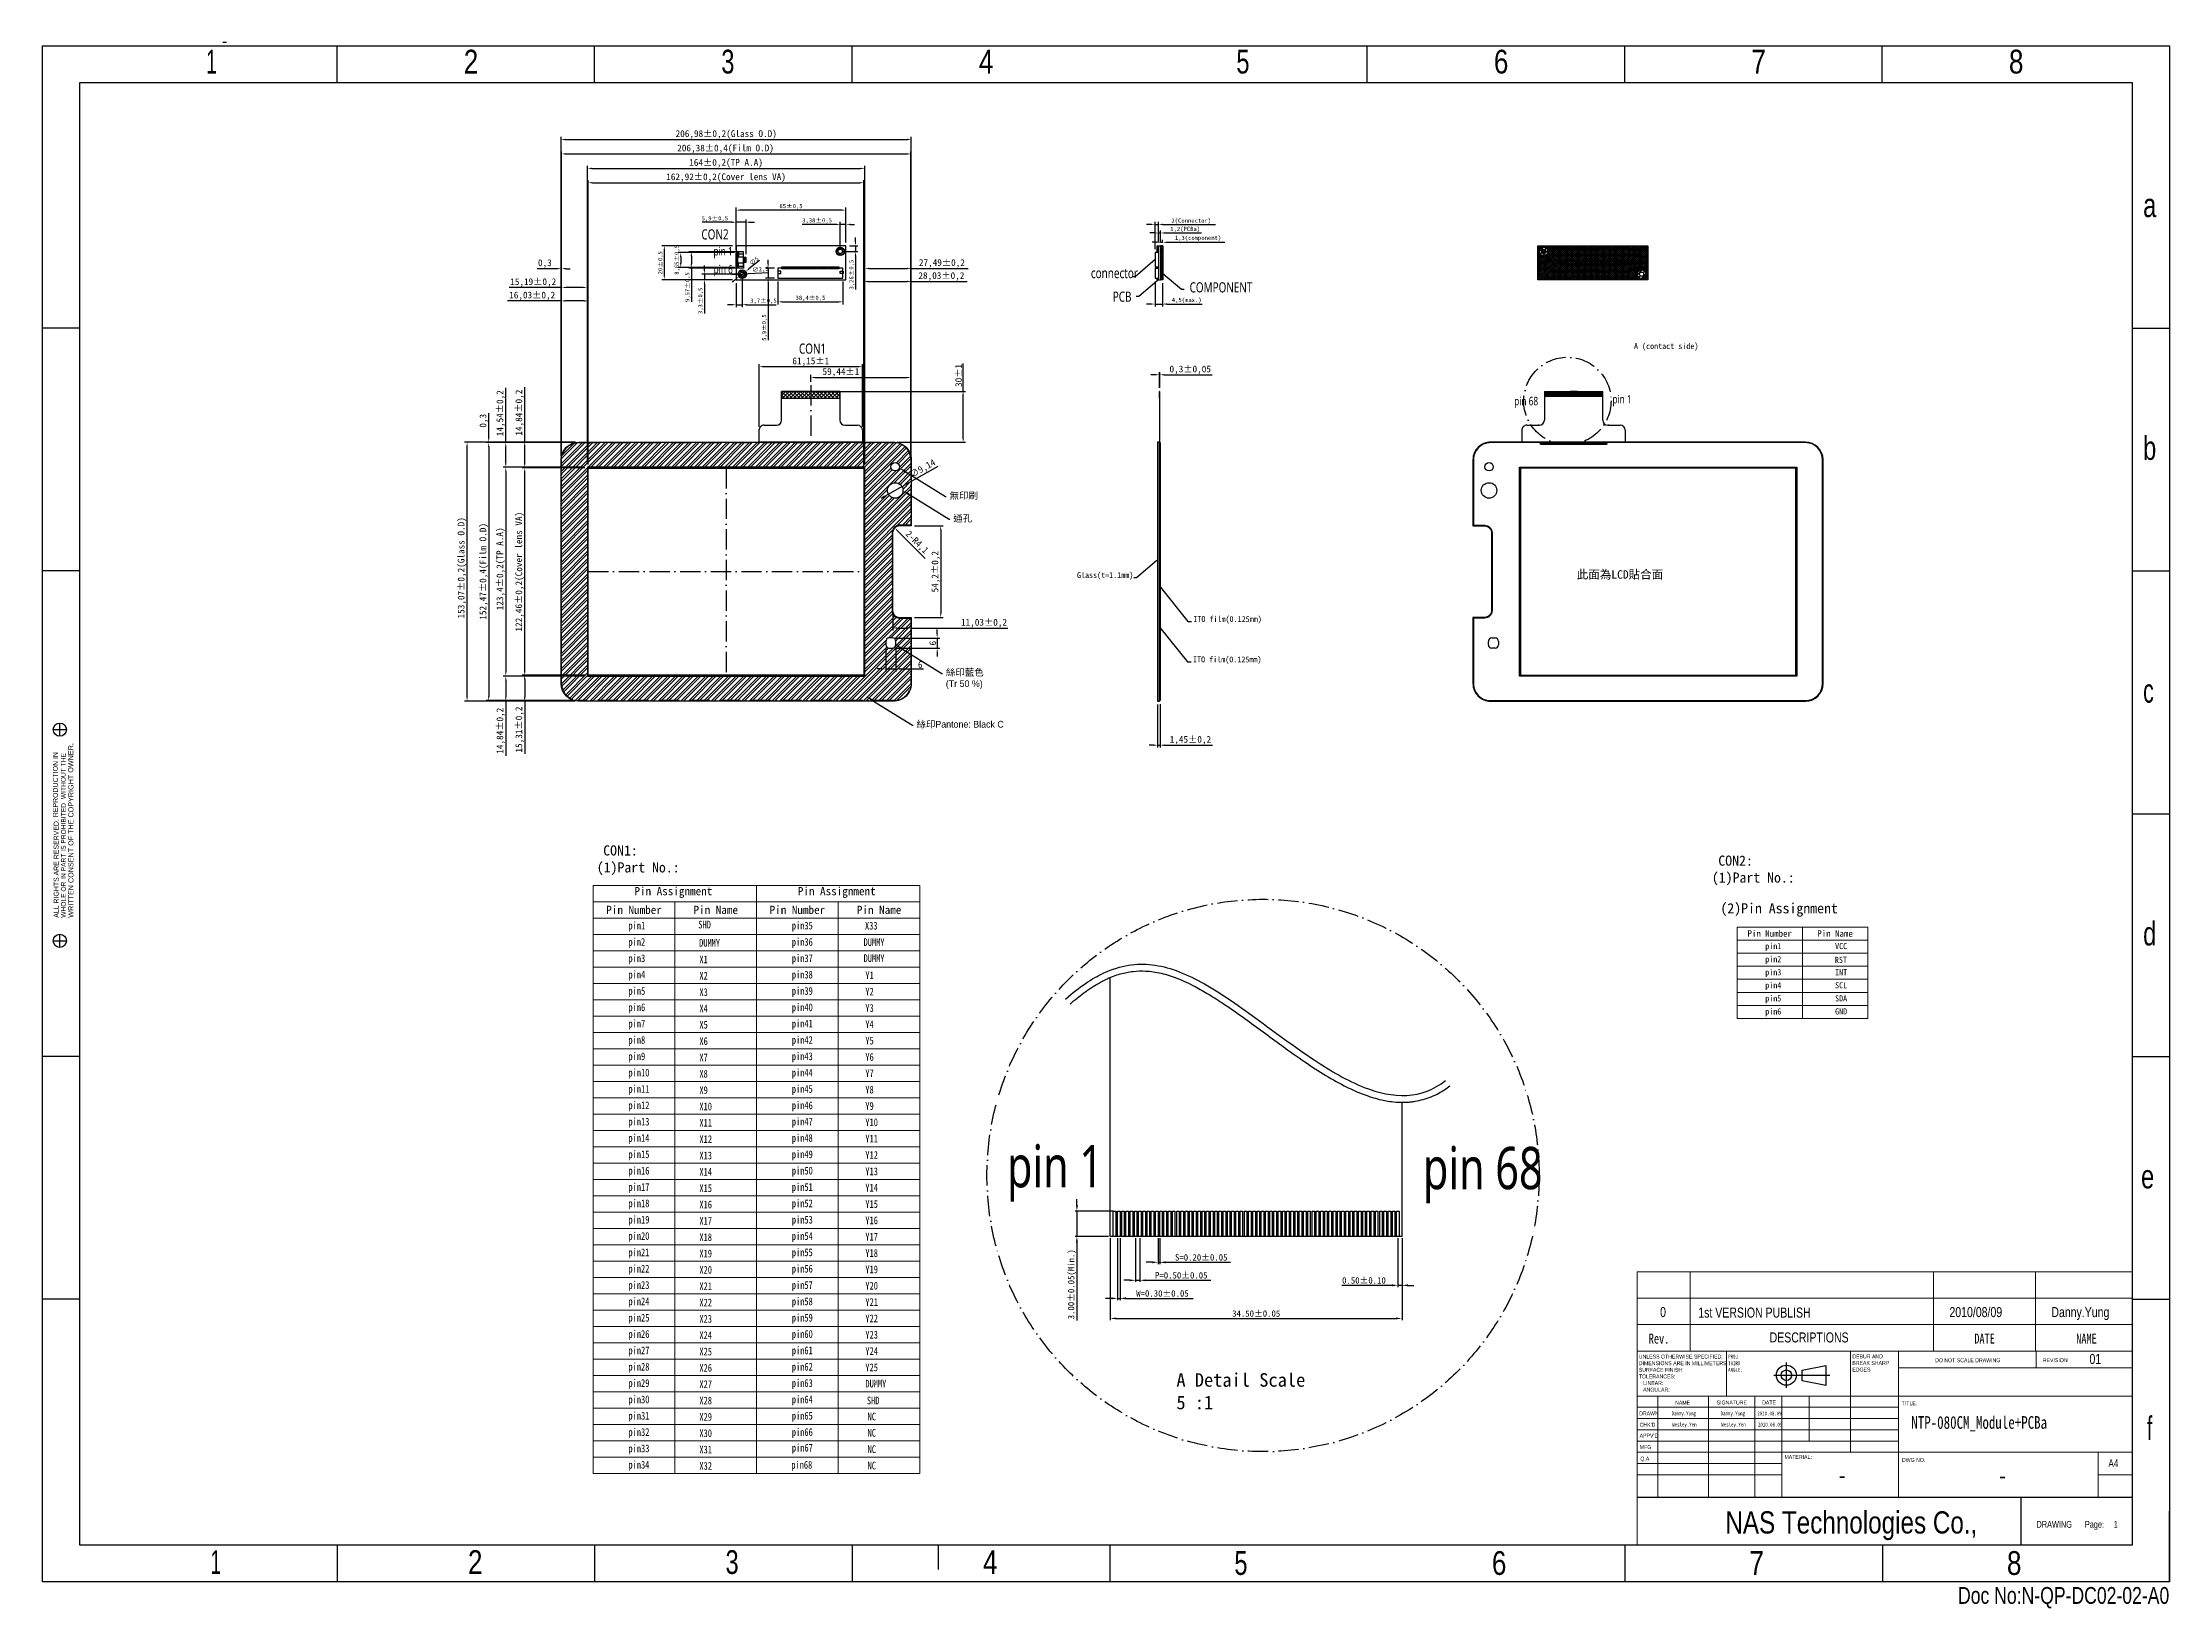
# Model space of a CAD drawing. Header units: millimetres. Extents: x 4747 to 6005, y -1475 to -549.
import ezdxf
from ezdxf import colors
from ezdxf.entities.mleader import LeaderData, LeaderLine
from ezdxf.enums import TextEntityAlignment as Align
from ezdxf.math import Vec2, Vec3

# ---------------------------------------------------------------- set-up
doc = ezdxf.new("R2010")
doc.units = ezdxf.units.MM
doc.linetypes.add('ACAD_ISO02W100', pattern=[15, 12, -3])
doc.linetypes.add('ACAD_ISO10W100', pattern=[18, 12, -3, 0, -3])
for name, color, linetype in [('center', 1, 'ACAD_ISO10W100'), ('COMPONENT', 6, 'Continuous'), ('Cover lens', 7, 'Continuous'), ('ddim', 3, 'Continuous'), ('FPC', 3, 'Continuous'), ('ITO film', 7, 'Continuous'), ('OCA', 2, 'Continuous'), ('pad', 2, 'Continuous'), ('PCB', 4, 'Continuous'), ('stiffiner', 30, 'Continuous'), ('TP_AA', 250, 'Continuous')]:
    doc.layers.add(name, color=color, linetype=linetype)
doc.layers.add('Outline', color=255, linetype='Continuous', lineweight=0)
doc.styles.add('SEACAD_arial_ttf', font='ARIAL.TTF', dxfattribs={"height": 0.2})
doc.styles.add('SLDTEXTSTYLE0', font='TXT', dxfattribs={"width": 0.75})
doc.styles.add('型式1', font='MSJH.TTF', dxfattribs={"width": 0.75})
doc.dimstyles.new('5倍', dxfattribs={"dimtxt": 3.8, "dimasz": 3.5, "dimexe": 1, "dimexo": 1, "dimgap": 1, "dimtad": 1, "dimlfac": 0.2, "dimzin": 0, "dimdsep": 46, "dimtxsty": 'Standard', "dimcen": 0, "dimclrd": 256, "dimclre": 256, "dimclrt": 256, "dimadec": 0, "dimazin": 0, "dimtfac": 1, "dimtmove": 0, "dimatfit": 0, "dimfxl": 1.25, "dimtolj": 1, "dimtzin": 0, "dimarcsym": 0})
doc.dimstyles.new('ISO-25', dxfattribs={"dimtxt": 2.5, "dimasz": 2.5, "dimexe": 1.5, "dimexo": 2, "dimtad": 1, "dimtxsty": 'Standard', "dimcen": 2.5, "dimclrd": 5, "dimclre": 5, "dimclrt": 5, "dimadec": 0, "dimazin": 0, "dimtfac": 1, "dimtmove": 0, "dimatfit": 3, "dimfxl": 1, "dimarcsym": 0})

msp = doc.modelspace()

# ---------------------------------------------------------------- texts
at = {"color": 7, "linetype": 'Continuous', "ltscale": 25.4, "style": 'SEACAD_arial_ttf'}
for s, height, width, p in [('2', 14.038, 0.786, (4996.246, -553.296)), ('3', 14.038, 0.714, (5148.485, -553.296)), ('6', 14.038, 0.786, (5605.201, -553.296)), ('8', 14.038, 0.786, (5909.678, -553.296)), ('1', 14.038, 0.571, (4844.007, -553.296)), ('4', 14.038, 0.786, (5300.723, -553.296)), ('5', 14.038, 0.714, (5452.962, -553.296)), ('7', 14.038, 0.786, (5757.439, -553.296)), ('a', 14.038, 0.714, (5989, -638.151)), ('b', 14.038, 0.714, (5989, -781.654)), ('c', 14.038, 0.643, (5989, -925.158)), ('d', 14.038, 0.714, (5989, -1068.662)), ('e', 14.038, 0.714, (5987.762, -1212.257)), ('f', 14.038, 0.571, (5991.282, -1361.024)), ('NAS Technologies Co.,', 13.13512, 0.781, (5742.039, -1417.164)), ('DRAWING', 4.0555, 0.767, (5925.947, -1422.847)), ('Page:', 4.0555, 0.767, (5954.554, -1422.847)), ('1', 4.056, 0.767, (5971.595, -1422.847)), ('1', 14.038, 0.571, (4846.503, -1440.156)), ('2', 14.038, 0.786, (4998.742, -1440.156)), ('3', 14.038, 0.714, (5150.98, -1440.156)), ('4', 14.038, 0.786, (5303.219, -1440.156)), ('5', 14.038, 0.714, (5451.784, -1440.718)), ('6', 14.038, 0.786, (5604.022, -1440.718)), ('7', 14.038, 0.786, (5756.261, -1440.718)), ('8', 14.038, 0.786, (5908.499, -1440.718))]:
    msp.add_text(s, height=height, dxfattribs=dict(at, width=width)).set_placement(p, align=Align.TOP_LEFT)
at = {"color": 6}
for s, p in [('1', (5648.873, -755.794)), ('9', (5655.331, -755.688))]:
    msp.add_text(s, height=0.5, dxfattribs=at).set_placement(p)
at = {"color": 7, "linetype": 'Continuous', "ltscale": 25.4, "style": 'SEACAD_arial_ttf'}
for s, height, p in [('OWNER.', 3.0417, (4762.353, -980.607)), ('REPRODUCTION IN', 2.93247, (4753.387, -1006.876)), ('WITHOUT THE', 2.80768, (4758.107, -996.228)), ('WRITTEN CONSENT OF THE COPYRIGHT', 3.04165, (4762.474, -1066.329)), ('WHOLE OR IN PART IS PROHIBITED', 2.80768, (4758.204, -1066.329)), ('ALL RIGHTS ARE RESERVED.', 2.93247, (4753.836, -1066.329))]:
    msp.add_text(s, height=height, rotation=90, dxfattribs=at).set_placement(p, align=Align.TOP_LEFT)
at = {"attachment_point": 1, "style": '型式1'}
for s, insert, char_height, width in [('{\\C4;pin 1}', (5143.86, -669.891), 5, 139.13749), ('{\\C4;pin 6}', (5143.951, -680.486), 5, 139.13749), ('{\\C4;pin 68}', (5617.215, -758.443), 5, 139.13749), ('{\\C4;pin 1}', (5675.275, -757.35), 5, 139.13749), ('{\\C4;pin 1}', (5317.393, -1200.679), 25, 695.68743), ('{\\C4;pin 68}', (5563.277, -1201.794), 25, 695.68743)]:
    msp.add_mtext(s, dxfattribs=dict(at, insert=insert, char_height=char_height, width=width))
at = {"char_height": 3.5}
for s, insert, attachment_point in [('A (contact side)', (5688.011, -726.693), 1), ('Glass(t=1.1mm)', (5392.071, -862.056), 3), ('ITO film(0.125mm)', (5427.533, -888.029), 1), ('ITO film(0.125mm)', (5427.345, -911.892), 1)]:
    msp.add_mtext(s, dxfattribs=dict(at, insert=insert, attachment_point=attachment_point))
at = {"color": 7, "linetype": 'Continuous', "lineweight": 0, "attachment_point": 1, "style": 'SLDTEXTSTYLE0'}
for s, insert, char_height in [('{\\f@Arial Unicode MS|b0|i0|c136|p34;0}', (5703.468, -1296.446), 5.94208), ('{\\f@Arial Unicode MS|b0|i0|c0|p34;1st VERSION PUBLISH}', (5726.045, -1296.724), 5.94208), ('{\\fArial|b0|i0|c0|p34;2010/0\\fArial|b0|i0|c238|p34;8\\fArial|b0|i0|c0|p34;/\\fArial|b0|i0|c238|p34;09}', (5874.511, -1296.446), 5.94208), ('{\\fArial|b0|i0|c238|p34;Danny\\fArial|b0|i0|c0|p34;.Y\\fArial|b0|i0|c238|p34;ung}', (5934.775, -1296.446), 5.94208), ('Rev.', (5696.766, -1312.083), 5.9421), ('{\\f@Arial Unicode MS|b0|i0|c136|p34;DESCRIPTIONS}', (5768.203, -1311.424), 5.94208), ('DATE', (5889.192, -1312.083), 5.9421), ('NAME', (5949.457, -1312.083), 5.9421), ('PROJ\\PTHIRD\\PANGLE:', (5743.698, -1324.545), 2.3456), ('{\\f@Arial Unicode MS|b0|i0|c0|p34;DO NOT SCALE DRAWING}', (5866.048, -1326.713), 2.34556), ('{\\f@Arial Unicode MS|b0|i0|c0|p34;REVISION\\f@Arial Unicode MS|b0|i0|c136|p34; }', (5929.711, -1326.661), 2.34556), ('{\\f@Arial Unicode MS|b0|i0|c136|p34;01}', (5957.275, -1324.144), 5.94208), ('{\\f@Arial Unicode MS|b0|i0|c0|p34;NAME}', (5712.348, -1351.781), 2.34556), ('{\\f@Arial Unicode MS|b0|i0|c0|p34;SIGNATURE}', (5736.916, -1351.687), 2.34556), ('{\\f@Arial Unicode MS|b0|i0|c0|p34;DATE}', (5763.782, -1351.664), 2.34556), ('{\\f@Arial Unicode MS|b0|i0|c0|p34;TITLE:}', (5846.254, -1352.13), 2.34556), ('{\\f@Arial Unicode MS|b0|i0|c0|p34;DRAWN}', (5691.057, -1358.148), 2.34556), ("{\\f@Arial Unicode MS|b0|i0|c0|p34;CHK'D}", (5691.367, -1364.834), 2.34556), ('Danny.Yung', (5710.266, -1358.148), 2.3456), ('Wesley.Yen', (5710.653, -1364.7), 2.3456), ('Danny.Yung', (5739.275, -1358.148), 2.3456), ('Wesley.Yen', (5739.662, -1364.7), 2.3456), ('2010.08.09', (5760.933, -1358.148), 2.3456), ('2010.08.09', (5761.32, -1364.7), 2.3456), ('NTP-080CM_Module+PCBa', (5851.986, -1360.905), 7.488), ("{\\f@Arial Unicode MS|b0|i0|c0|p34;APPV'D}", (5691.354, -1371.229), 2.34556), ('{\\f@Arial Unicode MS|b0|i0|c0|p34;MFG}', (5691.437, -1378.001), 2.34556), ('{\\f@Arial Unicode MS|b0|i0|c0|p34;Q.A}', (5691.772, -1384.856), 2.34556), ('{\\f@Arial Unicode MS|b0|i0|c0|p34;MATERIAL}:', (5776.966, -1383.861), 2.34556), ('{\\f@Arial Unicode MS|b0|i0|c0|p34;DWG NO.}', (5846.438, -1385.609), 2.34556), ('{\\f@Arial Unicode MS|b0|i0|c0|p34;A4}', (5968.481, -1386.497), 4.55103), ('-', (5808.62, -1390.939), 9.93), ('-', (5903.338, -1391.102), 9.93), ('{\\fArial|b0|i0|c0|p34;Doc No:N-QP-DC02-02-A0 }', (5879.58, -1461.928), 9.92953)]:
    msp.add_mtext(s, dxfattribs=dict(at, insert=insert, char_height=char_height))
at = {"insert": (5417.522, -1335.516), "char_height": 8, "width": 83.88495, "attachment_point": 1}
msp.add_mtext('A Detail Scale 5 :1', dxfattribs=at)
at = {"layer": 'FPC', "insert": (5654.186, -860.927), "char_height": 5, "width": 124.75855, "attachment_point": 1}
msp.add_mtext('{\\fPMingLiU|b0|i0|c136|p18;此面為}LCD{\\fPMingLiU|b0|i0|c136|p18;貼合面}', dxfattribs=at)
at = {"layer": 'Outline', "color": 7, "style": '型式1', "width": 0.75}
for s, p in [('CON2', (5136.738, -665.416)), ('connector', (5366.976, -688.295)), ('COMPONENT', (5425.315, -696.726)), ('PCB', (5379.9, -702.225)), ('CON1', (5194.377, -732.94))]:
    msp.add_text(s, height=6, dxfattribs=at).set_placement(p)
at = {"layer": 'Outline', "color": 2, "width": 0.8}
for s, height, p in [('pin1', 4.55, (5093.617, -1073.237)), ('SHD', 4.55, (5134.919, -1072.634)), ('pin35', 4.55, (5190.187, -1073.237)), ('pin2', 4.55, (5093.617, -1082.894)), ('DUMMY', 4.55, (5135.363, -1083.421)), ('pin36', 4.55, (5190.187, -1082.894)), ('DUMMY', 4.55, (5232.586, -1083.006)), ('X33', 4.55, (5233.422, -1073.301)), ('pin1', 3.64, (5765.61, -1084.894)), ('VCC', 3.64, (5806.895, -1084.891)), ('pin3', 4.55, (5093.617, -1092.551)), ('X1', 4.55, (5135.558, -1093.222)), ('pin37', 4.55, (5190.187, -1092.551)), ('DUMMY', 4.55, (5232.586, -1092.491)), ('pin2', 3.64, (5765.61, -1092.619)), ('RST', 3.64, (5806.775, -1093.061)), ('pin4', 4.55, (5093.617, -1102.208)), ('X2', 4.55, (5135.558, -1102.879)), ('pin38', 4.55, (5190.187, -1102.208)), ('Y1', 4.55, (5233.661, -1102.601)), ('pin3', 3.64, (5765.61, -1100.345)), ('pin4', 3.64, (5765.61, -1108.07)), ('SCL', 3.64, (5806.895, -1108.067)), ('INT', 3.64, (5806.895, -1100.342)), ('pin5', 4.55, (5093.617, -1111.865)), ('pin6', 4.55, (5093.617, -1121.522)), ('X3', 4.55, (5135.558, -1112.536)), ('X4', 4.55, (5135.558, -1122.193)), ('pin39', 4.55, (5190.187, -1111.865)), ('pin40', 4.55, (5190.187, -1121.522)), ('Y2', 4.55, (5233.661, -1112.258)), ('Y3', 4.55, (5233.661, -1121.915)), ('pin5', 3.64, (5765.61, -1115.796)), ('SDA', 3.64, (5806.895, -1115.793)), ('pin7', 4.55, (5093.617, -1131.179)), ('X5', 4.55, (5135.558, -1131.85)), ('pin41', 4.55, (5190.187, -1131.179)), ('Y4', 4.55, (5233.661, -1131.572)), ('pin6', 3.64, (5765.61, -1123.522)), ('GND', 3.64, (5806.895, -1123.518)), ('pin8', 4.55, (5093.617, -1140.836)), ('X6', 4.55, (5135.558, -1141.507)), ('pin42', 4.55, (5190.187, -1140.836)), ('Y5', 4.55, (5233.661, -1141.229)), ('pin9', 4.55, (5093.617, -1150.493)), ('pin10', 4.55, (5093.617, -1160.15)), ('X7', 4.55, (5135.558, -1151.164)), ('X8', 4.55, (5135.558, -1160.821)), ('pin43', 4.55, (5190.187, -1150.493)), ('pin44', 4.55, (5190.187, -1160.15)), ('Y6', 4.55, (5233.661, -1150.886)), ('Y7', 4.55, (5233.661, -1160.543)), ('pin11', 4.55, (5093.617, -1169.807)), ('X9', 4.55, (5135.558, -1170.478)), ('pin45', 4.55, (5190.187, -1169.807)), ('Y8', 4.55, (5233.661, -1170.2)), ('pin12', 4.55, (5093.617, -1179.464)), ('X10', 4.55, (5135.558, -1180.135)), ('pin46', 4.55, (5190.187, -1179.464)), ('Y9', 4.55, (5233.661, -1179.857)), ('pin13', 4.55, (5093.617, -1189.121)), ('pin14', 4.55, (5093.617, -1198.778)), ('X11', 4.55, (5135.558, -1189.792)), ('pin47', 4.55, (5190.187, -1189.121)), ('pin48', 4.55, (5190.187, -1198.778)), ('Y10', 4.55, (5233.661, -1189.514)), ('pin15', 4.55, (5093.617, -1208.435)), ('X12', 4.55, (5135.558, -1199.449)), ('X13', 4.55, (5135.558, -1209.106)), ('pin49', 4.55, (5190.187, -1208.435)), ('Y11', 4.55, (5233.661, -1199.171)), ('Y12', 4.55, (5233.661, -1208.827)), ('pin16', 4.55, (5093.617, -1218.092)), ('X14', 4.55, (5135.558, -1218.763)), ('pin50', 4.55, (5190.187, -1218.092)), ('Y13', 4.55, (5233.661, -1218.484)), ('pin17', 4.55, (5093.617, -1227.748)), ('X15', 4.55, (5135.558, -1228.42)), ('pin51', 4.55, (5190.187, -1227.748)), ('Y14', 4.55, (5233.661, -1228.141)), ('pin18', 4.55, (5093.617, -1237.405)), ('pin19', 4.55, (5093.617, -1247.062)), ('X16', 4.55, (5135.558, -1238.077)), ('X17', 4.55, (5135.558, -1247.734)), ('pin52', 4.55, (5190.187, -1237.405)), ('pin53', 4.55, (5190.187, -1247.062)), ('Y15', 4.55, (5233.661, -1237.798)), ('Y16', 4.55, (5233.661, -1247.455)), ('pin20', 4.55, (5093.617, -1256.719)), ('X18', 4.55, (5135.558, -1257.391)), ('pin54', 4.55, (5190.187, -1256.719)), ('Y17', 4.55, (5233.661, -1257.112)), ('pin21', 4.55, (5093.617, -1266.376)), ('X19', 4.55, (5135.558, -1267.048)), ('pin55', 4.55, (5190.187, -1266.376)), ('Y18', 4.55, (5233.661, -1266.769)), ('pin22', 4.55, (5093.617, -1276.033)), ('pin23', 4.55, (5093.617, -1285.69)), ('X20', 4.55, (5135.558, -1276.705)), ('X21', 4.55, (5135.558, -1286.362)), ('pin56', 4.55, (5190.187, -1276.033)), ('pin57', 4.55, (5190.187, -1285.69)), ('Y19', 4.55, (5233.661, -1276.426)), ('Y20', 4.55, (5233.661, -1286.083)), ('pin24', 4.55, (5093.617, -1295.347)), ('X22', 4.55, (5135.558, -1296.019)), ('pin58', 4.55, (5190.187, -1295.347)), ('Y21', 4.55, (5233.661, -1295.74)), ('pin25', 4.55, (5093.617, -1305.004)), ('X23', 4.55, (5135.558, -1305.676)), ('pin59', 4.55, (5190.187, -1305.004)), ('Y22', 4.55, (5233.661, -1305.397)), ('pin26', 4.55, (5093.617, -1314.661)), ('pin27', 4.55, (5093.617, -1324.318)), ('X24', 4.55, (5135.558, -1315.333)), ('pin60', 4.55, (5190.187, -1314.661)), ('pin61', 4.55, (5190.187, -1324.318)), ('Y23', 4.55, (5233.661, -1315.054)), ('Y24', 4.55, (5233.661, -1324.711)), ('pin28', 4.55, (5093.617, -1333.975)), ('X25', 4.55, (5135.558, -1324.99)), ('X26', 4.55, (5135.558, -1334.646)), ('pin62', 4.55, (5190.187, -1333.975)), ('Y25', 4.55, (5233.661, -1334.368)), ('pin29', 4.55, (5093.617, -1343.632)), ('X27', 4.55, (5135.558, -1344.303)), ('pin63', 4.55, (5190.187, -1343.632)), ('DUMMY', 4.55, (5233.663, -1343.969)), ('pin30', 4.55, (5093.617, -1353.289)), ('X28', 4.55, (5135.558, -1353.96)), ('pin64', 4.55, (5190.187, -1353.289)), ('SHD', 4.55, (5234.529, -1353.961)), ('pin31', 4.55, (5093.617, -1362.946)), ('pin32', 4.55, (5093.617, -1372.603)), ('X29', 4.55, (5135.558, -1363.617)), ('X30', 4.55, (5135.558, -1373.274)), ('pin65', 4.55, (5190.187, -1362.946)), ('pin66', 4.55, (5190.187, -1372.603)), ('NC', 4.55, (5234.969, -1363.425)), ('NC', 4.55, (5234.969, -1373.082)), ('pin33', 4.55, (5093.617, -1382.26)), ('X31', 4.55, (5135.558, -1382.931)), ('pin67', 4.55, (5190.226, -1381.863)), ('NC', 4.55, (5234.969, -1382.739)), ('pin34', 4.55, (5093.617, -1391.917)), ('X32', 4.55, (5135.558, -1392.588)), ('pin68', 4.55, (5189.882, -1391.985)), ('NC', 4.55, (5234.969, -1392.396))]:
    msp.add_text(s, height=height, dxfattribs=at).set_placement(p)
at = {"layer": 'Outline', "color": 3, "attachment_point": 5}
for s, insert, char_height, width in [('{\\C7;CON1:\\P\\fArial|b0|i0|c136|p34;       \\fArial|b0|i0|c0|p34; \\fArial|b0|i0|c136|p34; \\Ftxt|c238;(1)Part No.:}', (5088.898, -1032.354), 6, 250.57324), ('{\\C7;CON2:\\P\\fArial|b0|i0|c136|p34;       \\fArial|b0|i0|c0|p34; \\fArial|b0|i0|c136|p34; \\Ftxt|c238;(1)Part No.:}', (5748.079, -1038.367), 6, 250.57324), ('Pin Assignment', (5120.147, -1051.388), 4.82849, 96.56972), ('Pin Assignment', (5216.716, -1051.388), 4.82849, 96.56972), ('Pin Number', (5096.927, -1061.716), 4.8285, 48.28486), ('Pin Name', (5145.212, -1061.716), 4.8285, 48.28486), ('Pin Number', (5193.497, -1061.716), 4.8285, 48.28486), ('Pin Name', (5241.782, -1061.716), 4.8285, 48.28486), ('{\\C7;(2)Pin Assignment}', (5773.827, -1061.722), 6, 195.13446), ('Pin Number', (5768.258, -1075.677), 3.8628, 38.62789), ('Pin Name', (5806.886, -1075.677), 3.8628, 38.62789)]:
    msp.add_mtext(s, dxfattribs=dict(at, insert=insert, char_height=char_height, width=width))

# ---------------------------------------------------------------- blocks, each defined once
blk = doc.blocks.new('SW_NOTE_0')
at = {"color": 0, "linetype": 'Continuous', "lineweight": 0, "char_height": 1.5, "attachment_point": 1, "style": 'SLDTEXTSTYLE0'}
for s, insert in [('{\\f@Arial Unicode MS|b0|i0|c0|p34;UNLESS OTHERWISE SPECIFIED:}', (0, 1.93)), ('{\\f@Arial Unicode MS|b0|i0|c0|p34;TOLERANCES:}', (0, -5.57)), ('{\\f@Arial Unicode MS|b0|i0|c0|p34;SURFACE FINISH:}', (0, -3.07)), ('{\\f@Arial Unicode MS|b0|i0|c0|p34;DIMENSIONS ARE IN MILLIMETERS}', (0, -0.57)), ('{\\f@Arial Unicode MS|b0|i0|c0|p34;   ANGULAR:}', (0, -10.57)), ('{\\f@Arial Unicode MS|b0|i0|c0|p34;   LINEAR:}', (0, -8.07))]:
    blk.add_mtext(s, dxfattribs=dict(at, insert=insert))
blk = doc.blocks.new('SW_NOTE_1')
at = {"color": 0, "linetype": 'Continuous', "lineweight": 0, "char_height": 1.5, "attachment_point": 1, "style": 'SLDTEXTSTYLE0'}
for s, insert in [('{\\f@Arial Unicode MS|b0|i0|c0|p34;DEBUR AND }', (0, 1.93)), ('{\\f@Arial Unicode MS|b0|i0|c0|p34;BREAK SHARP }', (0, -0.57)), ('{\\f@Arial Unicode MS|b0|i0|c0|p34;EDGES}', (0, -3.07))]:
    blk.add_mtext(s, dxfattribs=dict(at, insert=insert))
blk = doc.blocks.new('*D3')
at = {"color": 5, "lineweight": -2}
for p, q in [((5069.3, -798.1), (5069.3, -621.9)), ((5071.8, -623.4), (5230.8, -623.4)), ((5233.3, -798.1), (5233.3, -621.9))]:
    blk.add_line(p, q, dxfattribs=at)
at = {"color": 5}
for points in [[(5071.8, -623), (5071.8, -623.8), (5069.3, -623.4)], [(5230.8, -623), (5230.8, -623.8), (5233.3, -623.4)]]:
    blk.add_solid(points, dxfattribs=at)
at = {"layer": 'Defpoints', "color": 0}
for p in [(5233.3, -623.4), (5069.3, -800.1), (5233.3, -800.1)]:
    blk.add_point(p, dxfattribs=at)
at = {"color": 5, "insert": (5151.3, -620.4), "char_height": 4, "attachment_point": 5}
blk.add_mtext('164±0,2(TP A.A)', dxfattribs=at)
blk = doc.blocks.new('*D4')
at = {"color": 5, "lineweight": -2}
for p, q in [((5054.1, -793.6), (5054.1, -613.4)), ((5056.6, -614.9), (5258, -614.9)), ((5260.5, -793.6), (5260.5, -613.4))]:
    blk.add_line(p, q, dxfattribs=at)
at = {"color": 5}
for points in [[(5056.6, -614.4), (5056.6, -615.3), (5054.1, -614.9)], [(5258, -614.4), (5258, -615.3), (5260.5, -614.9)]]:
    blk.add_solid(points, dxfattribs=at)
at = {"layer": 'Defpoints', "color": 0}
for p in [(5260.5, -614.9), (5054.1, -795.6), (5260.5, -795.6)]:
    blk.add_point(p, dxfattribs=at)
at = {"color": 5, "insert": (5151, -611.9), "char_height": 4, "attachment_point": 5}
blk.add_mtext('206,38±0,4(Film O.D)', dxfattribs=at)
blk = doc.blocks.new('*D5')
at = {"color": 5, "lineweight": -2}
for p, q in [((5053.8, -793.6), (5053.8, -604.8)), ((5056.3, -606.3), (5258.3, -606.3)), ((5260.8, -793.6), (5260.8, -604.8))]:
    blk.add_line(p, q, dxfattribs=at)
at = {"color": 5}
for points in [[(5056.3, -605.9), (5056.3, -606.8), (5053.8, -606.3)], [(5258.3, -605.9), (5258.3, -606.8), (5260.8, -606.3)]]:
    blk.add_solid(points, dxfattribs=at)
at = {"layer": 'Defpoints', "color": 0}
for p in [(5260.8, -606.3), (5053.8, -795.6), (5260.8, -795.6)]:
    blk.add_point(p, dxfattribs=at)
at = {"color": 5, "insert": (5151.4, -603.4), "char_height": 4, "attachment_point": 5}
blk.add_mtext('206,98±0,2(Glass O.D)', dxfattribs=at)
blk = doc.blocks.new('*D6')
at = {"color": 5, "lineweight": -2}
for p, q in [((5067.3, -800.1), (5019.6, -800.1)), ((5021.1, -802.6), (5021.1, -921)), ((5067.3, -923.5), (5019.6, -923.5))]:
    blk.add_line(p, q, dxfattribs=at)
at = {"color": 5}
for points in [[(5020.7, -802.6), (5021.5, -802.6), (5021.1, -800.1)], [(5020.7, -921), (5021.5, -921), (5021.1, -923.5)]]:
    blk.add_solid(points, dxfattribs=at)
at = {"layer": 'Defpoints', "color": 0}
for p in [(5069.3, -800.1), (5021.1, -923.5), (5069.3, -923.5)]:
    blk.add_point(p, dxfattribs=at)
at = {"color": 5, "insert": (5018.1, -860.1), "char_height": 4, "attachment_point": 5, "rotation": 90}
blk.add_mtext('123,4±0,2(TP A.A)', dxfattribs=at)
blk = doc.blocks.new('*D7')
at = {"color": 5, "lineweight": -2}
for p, q in [((5062.3, -785.5), (5009.5, -785.5)), ((5011, -788), (5011, -935.5)), ((5062, -938), (5009.5, -938))]:
    blk.add_line(p, q, dxfattribs=at)
at = {"color": 5}
for points in [[(5010.6, -788), (5011.4, -788), (5011, -785.5)], [(5010.6, -935.5), (5011.4, -935.5), (5011, -938)]]:
    blk.add_solid(points, dxfattribs=at)
at = {"layer": 'Defpoints', "color": 0}
for p in [(5064.3, -785.5), (5011, -938), (5064, -938)]:
    blk.add_point(p, dxfattribs=at)
at = {"color": 5, "insert": (5008.1, -861.6), "char_height": 4, "attachment_point": 5, "rotation": 90}
blk.add_mtext('152,47±0,4(Film O.D)', dxfattribs=at)
blk = doc.blocks.new('*D8')
at = {"color": 5, "lineweight": -2}
for p, q in [((5062.3, -785.2), (4996.7, -785.2)), ((4998.2, -935.8), (4998.2, -787.7)), ((5062, -938.3), (4996.7, -938.3))]:
    blk.add_line(p, q, dxfattribs=at)
at = {"color": 5}
for points in [[(4997.8, -787.7), (4998.6, -787.7), (4998.2, -785.2)], [(4997.8, -935.8), (4998.6, -935.8), (4998.2, -938.3)]]:
    blk.add_solid(points, dxfattribs=at)
at = {"layer": 'Defpoints', "color": 0}
for p in [(4998.2, -785.2), (5064.3, -785.2), (5064, -938.3)]:
    blk.add_point(p, dxfattribs=at)
at = {"color": 5, "insert": (4995.2, -859.5), "char_height": 4, "attachment_point": 5, "rotation": 90}
blk.add_mtext('153,07±0,2(Glass O.D)', dxfattribs=at)
blk = doc.blocks.new('*D9')
at = {"color": 5, "lineweight": -2}
for p, q in [((5201.4, -749.5), (5201.4, -745.5)), ((5203.9, -747), (5258.3, -747)), ((5260.8, -793.6), (5260.8, -745.5))]:
    blk.add_line(p, q, dxfattribs=at)
at = {"color": 5}
for points in [[(5203.9, -746.6), (5203.9, -747.4), (5201.4, -747)], [(5258.3, -746.6), (5258.3, -747.4), (5260.8, -747)]]:
    blk.add_solid(points, dxfattribs=at)
at = {"layer": 'Defpoints', "color": 0}
for p in [(5201.4, -751.5), (5260.8, -747), (5260.8, -795.6)]:
    blk.add_point(p, dxfattribs=at)
at = {"color": 5, "insert": (5219.2, -744), "char_height": 4, "attachment_point": 5}
blk.add_mtext('59,44±1', dxfattribs=at)
blk = doc.blocks.new('*D10')
at = {"color": 5, "lineweight": -2}
for p, q in [((5291.4, -755.2), (5291.4, -738.8)), ((5203.4, -755.2), (5292.9, -755.2)), ((5291.4, -782.7), (5291.4, -757.7)), ((5252.3, -785.2), (5292.9, -785.2))]:
    blk.add_line(p, q, dxfattribs=at)
at = {"color": 5}
for points in [[(5291, -757.7), (5291.9, -757.7), (5291.4, -755.2)], [(5291, -782.7), (5291.9, -782.7), (5291.4, -785.2)]]:
    blk.add_solid(points, dxfattribs=at)
at = {"layer": 'Defpoints', "color": 0}
for p in [(5201.4, -755.2), (5250.3, -785.2), (5291.4, -785.2)]:
    blk.add_point(p, dxfattribs=at)
at = {"color": 5, "insert": (5288.8, -745.8), "char_height": 4, "attachment_point": 5, "rotation": 90}
blk.add_mtext('30±1', dxfattribs=at)
blk = doc.blocks.new('*D11')
at = {"color": 5, "lineweight": -2}
for p, q in [((5054.1, -693.8), (5023, -693.8)), ((5054.1, -793.6), (5054.1, -692.3)), ((5066.8, -693.8), (5056.6, -693.8)), ((5069.3, -798.1), (5069.3, -692.3))]:
    blk.add_line(p, q, dxfattribs=at)
at = {"color": 5}
for points in [[(5056.6, -693.4), (5056.6, -694.2), (5054.1, -693.8)], [(5066.8, -693.4), (5066.8, -694.2), (5069.3, -693.8)]]:
    blk.add_solid(points, dxfattribs=at)
at = {"layer": 'Defpoints', "color": 0}
for p in [(5054.1, -693.8), (5054.1, -795.6), (5069.3, -800.1)]:
    blk.add_point(p, dxfattribs=at)
at = {"color": 5, "insert": (5037.3, -690.9), "char_height": 4, "attachment_point": 5}
blk.add_mtext('15,19±0,2', dxfattribs=at)
blk = doc.blocks.new('*D12')
at = {"color": 5, "lineweight": -2}
for p, q in [((5021.1, -785.5), (5021.1, -753.1)), ((5062.3, -785.5), (5019.6, -785.5)), ((5021.1, -797.6), (5021.1, -788)), ((5067.3, -800.1), (5019.6, -800.1))]:
    blk.add_line(p, q, dxfattribs=at)
at = {"color": 5}
for points in [[(5020.7, -788), (5021.5, -788), (5021.1, -785.5)], [(5020.7, -797.6), (5021.5, -797.6), (5021.1, -800.1)]]:
    blk.add_solid(points, dxfattribs=at)
at = {"layer": 'Defpoints', "color": 0}
for p in [(5021.1, -785.5), (5064.3, -785.5), (5069.3, -800.1)]:
    blk.add_point(p, dxfattribs=at)
at = {"color": 5, "insert": (5018.1, -768.1), "char_height": 4, "attachment_point": 5, "rotation": 90}
blk.add_mtext('14,54±0,2', dxfattribs=at)
blk = doc.blocks.new('*D13')
at = {"color": 5, "lineweight": -2}
for p, q in [((5051.3, -682.7), (5039.6, -682.7)), ((5053.8, -793.6), (5053.8, -681.2)), ((5054.1, -682.7), (5053.8, -682.7)), ((5054.1, -793.6), (5054.1, -681.2)), ((5056.6, -682.7), (5059.1, -682.7))]:
    blk.add_line(p, q, dxfattribs=at)
at = {"color": 5}
for points in [[(5051.3, -682.2), (5051.3, -683.1), (5053.8, -682.7)], [(5056.6, -682.2), (5056.6, -683.1), (5054.1, -682.7)]]:
    blk.add_solid(points, dxfattribs=at)
at = {"layer": 'Defpoints', "color": 0}
for p in [(5053.8, -682.7), (5053.8, -795.6), (5054.1, -795.6)]:
    blk.add_point(p, dxfattribs=at)
at = {"color": 5, "insert": (5044.2, -679.7), "char_height": 4, "attachment_point": 5}
blk.add_mtext('0,3', dxfattribs=at)
blk = doc.blocks.new('*D14')
at = {"color": 5, "lineweight": -2}
for p, q in [((5011, -782.7), (5011, -768)), ((5062.3, -785.2), (5009.5, -785.2)), ((5062.3, -785.5), (5009.5, -785.5)), ((5011, -785.5), (5011, -785.2)), ((5011, -788), (5011, -790.5))]:
    blk.add_line(p, q, dxfattribs=at)
at = {"color": 5}
for points in [[(5010.6, -782.7), (5011.4, -782.7), (5011, -785.2)], [(5010.6, -788), (5011.4, -788), (5011, -785.5)]]:
    blk.add_solid(points, dxfattribs=at)
at = {"layer": 'Defpoints', "color": 0}
for p in [(5011, -785.5), (5064.3, -785.2), (5064.3, -785.5)]:
    blk.add_point(p, dxfattribs=at)
at = {"color": 5, "insert": (5008.1, -772.6), "char_height": 4, "attachment_point": 5, "rotation": 90}
blk.add_mtext('0,3', dxfattribs=at)
blk = doc.blocks.new('*D15')
at = {"color": 5, "lineweight": -2}
for p, q in [((5406.4, -940.3), (5406.4, -965.8)), ((5407.9, -940), (5407.9, -965.8)), ((5403.9, -964.3), (5401.4, -964.3)), ((5406.4, -964.3), (5407.9, -964.3)), ((5410.4, -964.3), (5438.8, -964.3))]:
    blk.add_line(p, q, dxfattribs=at)
at = {"color": 5}
for points in [[(5403.9, -963.9), (5403.9, -964.8), (5406.4, -964.3)], [(5410.4, -963.9), (5410.4, -964.8), (5407.9, -964.3)]]:
    blk.add_solid(points, dxfattribs=at)
at = {"layer": 'Defpoints', "color": 0}
for p in [(5406.4, -938.3), (5407.9, -938), (5407.9, -964.3)]:
    blk.add_point(p, dxfattribs=at)
at = {"color": 5, "insert": (5425.8, -961.4), "char_height": 4, "attachment_point": 5}
blk.add_mtext('1,45±0,2', dxfattribs=at)
blk = doc.blocks.new('*D16')
at = {"color": 5, "lineweight": -2}
for p, q in [((5405, -745.4), (5402.5, -745.4)), ((5407.5, -753.2), (5407.5, -743.9)), ((5407.5, -745.4), (5407.8, -745.4)), ((5407.8, -753.2), (5407.8, -743.9)), ((5410.3, -745.4), (5438.7, -745.4))]:
    blk.add_line(p, q, dxfattribs=at)
at = {"color": 5}
for points in [[(5405, -745), (5405, -745.8), (5407.5, -745.4)], [(5410.3, -745), (5410.3, -745.8), (5407.8, -745.4)]]:
    blk.add_solid(points, dxfattribs=at)
at = {"layer": 'Defpoints', "color": 0}
for p in [(5407.8, -745.4), (5407.5, -755.2), (5407.8, -755.2)]:
    blk.add_point(p, dxfattribs=at)
at = {"color": 5, "insert": (5425.7, -742.5), "char_height": 4, "attachment_point": 5}
blk.add_mtext('0,3±0,05', dxfattribs=at)
blk = doc.blocks.new('*D17')
at = {"layer": 'ddim', "lineweight": -2}
for p, q in [((5378.4, -1255.7), (5378.4, -1304.2)), ((5550.9, -1255.7), (5550.9, -1304.2)), ((5381.9, -1303.2), (5547.4, -1303.2))]:
    blk.add_line(p, q, dxfattribs=at)
at = {"layer": 'ddim'}
for points in [[(5381.9, -1302.6), (5381.9, -1303.7), (5378.4, -1303.2)], [(5547.4, -1302.6), (5547.4, -1303.7), (5550.9, -1303.2)]]:
    blk.add_solid(points, dxfattribs=at)
at = {"layer": 'Defpoints', "color": 0}
for p in [(5378.4, -1254.7), (5550.9, -1254.7), (5550.9, -1303.2)]:
    blk.add_point(p, dxfattribs=at)
at = {"layer": 'ddim', "insert": (5464.7, -1300.3), "char_height": 3.8, "attachment_point": 5}
blk.add_mtext('\\A1;34.50±0.05', dxfattribs=at)
blk = doc.blocks.new('*D18')
at = {"layer": 'ddim', "lineweight": -2}
for p, q in [((5382.7, -1255.7), (5382.7, -1292.3)), ((5384.2, -1255.7), (5384.2, -1292.3)), ((5379.2, -1291.3), (5375.7, -1291.3)), ((5382.7, -1291.3), (5384.2, -1291.3)), ((5387.7, -1291.3), (5427.4, -1291.3))]:
    blk.add_line(p, q, dxfattribs=at)
at = {"layer": 'ddim'}
for points in [[(5379.2, -1290.7), (5379.2, -1291.9), (5382.7, -1291.3)], [(5387.7, -1290.7), (5387.7, -1291.9), (5384.2, -1291.3)]]:
    blk.add_solid(points, dxfattribs=at)
at = {"layer": 'Defpoints', "color": 0}
for p in [(5382.7, -1254.7), (5384.2, -1254.7), (5384.2, -1291.3)]:
    blk.add_point(p, dxfattribs=at)
at = {"layer": 'ddim', "insert": (5409.3, -1288.4), "char_height": 3.8, "attachment_point": 5}
blk.add_mtext('\\A1;W=0.30±0.05', dxfattribs=at)
blk = doc.blocks.new('*D19')
at = {"layer": 'ddim', "lineweight": -2}
for p, q in [((5393.4, -1255.7), (5393.4, -1281.6)), ((5395.9, -1255.7), (5395.9, -1281.6)), ((5389.9, -1280.6), (5386.4, -1280.6)), ((5393.4, -1280.6), (5395.9, -1280.6)), ((5399.4, -1280.6), (5437.9, -1280.6))]:
    blk.add_line(p, q, dxfattribs=at)
at = {"layer": 'ddim'}
for points in [[(5389.9, -1280.1), (5389.9, -1281.2), (5393.4, -1280.6)], [(5399.4, -1280.1), (5399.4, -1281.2), (5395.9, -1280.6)]]:
    blk.add_solid(points, dxfattribs=at)
at = {"layer": 'Defpoints', "color": 0}
for p in [(5393.4, -1254.7), (5395.9, -1254.7), (5395.9, -1280.6)]:
    blk.add_point(p, dxfattribs=at)
at = {"layer": 'ddim', "insert": (5420.4, -1277.7), "char_height": 3.8, "attachment_point": 5}
blk.add_mtext('\\A1;P=0.50±0.05', dxfattribs=at)
blk = doc.blocks.new('*D20')
at = {"layer": 'ddim', "lineweight": -2}
for p, q in [((5406.7, -1255.7), (5406.7, -1271)), ((5407.7, -1255.7), (5407.7, -1271)), ((5403.2, -1270), (5399.7, -1270)), ((5406.7, -1270), (5407.7, -1270)), ((5411.2, -1270), (5449.6, -1270))]:
    blk.add_line(p, q, dxfattribs=at)
at = {"layer": 'ddim'}
for points in [[(5403.2, -1269.4), (5403.2, -1270.6), (5406.7, -1270)], [(5411.2, -1269.4), (5411.2, -1270.6), (5407.7, -1270)]]:
    blk.add_solid(points, dxfattribs=at)
at = {"layer": 'Defpoints', "color": 0}
for p in [(5406.7, -1254.7), (5407.7, -1254.7), (5407.7, -1270)]:
    blk.add_point(p, dxfattribs=at)
at = {"layer": 'ddim', "insert": (5432.2, -1267.1), "char_height": 3.8, "attachment_point": 5}
blk.add_mtext('\\A1;S=0.20±0.05', dxfattribs=at)
blk = doc.blocks.new('*D21')
at = {"layer": 'ddim', "lineweight": -2}
for p, q in [((5380.2, -1239.7), (5357.7, -1239.7)), ((5358.7, -1236.2), (5358.7, -1232.7)), ((5358.7, -1239.7), (5358.7, -1254.7)), ((5377.4, -1254.7), (5357.7, -1254.7)), ((5358.7, -1258.2), (5358.7, -1304.3))]:
    blk.add_line(p, q, dxfattribs=at)
at = {"layer": 'ddim'}
for points in [[(5358.1, -1236.2), (5359.3, -1236.2), (5358.7, -1239.7)], [(5358.1, -1258.2), (5359.3, -1258.2), (5358.7, -1254.7)]]:
    blk.add_solid(points, dxfattribs=at)
at = {"layer": 'Defpoints', "color": 0}
for p in [(5381.2, -1239.7), (5358.7, -1254.7), (5378.4, -1254.7)]:
    blk.add_point(p, dxfattribs=at)
at = {"layer": 'ddim', "insert": (5355.8, -1283), "char_height": 3.8, "attachment_point": 5, "rotation": 90}
blk.add_mtext('\\A1;3.00±0.05(Min.)', dxfattribs=at)
blk = doc.blocks.new('*D22')
at = {"layer": 'ddim', "lineweight": -2}
for p, q in [((5548.4, -1255.7), (5548.4, -1284.6)), ((5550.9, -1255.7), (5550.9, -1284.6)), ((5544.9, -1283.6), (5515.4, -1283.6)), ((5550.9, -1283.6), (5548.4, -1283.6)), ((5554.4, -1283.6), (5557.9, -1283.6))]:
    blk.add_line(p, q, dxfattribs=at)
at = {"layer": 'ddim'}
for points in [[(5544.9, -1283), (5544.9, -1284.2), (5548.4, -1283.6)], [(5554.4, -1283), (5554.4, -1284.2), (5550.9, -1283.6)]]:
    blk.add_solid(points, dxfattribs=at)
at = {"layer": 'Defpoints', "color": 0}
for p in [(5548.4, -1254.7), (5550.9, -1254.7), (5550.9, -1283.6)]:
    blk.add_point(p, dxfattribs=at)
at = {"layer": 'ddim', "insert": (5528.4, -1280.7), "char_height": 3.8, "attachment_point": 5}
blk.add_mtext('\\A1;0.50±0.10', dxfattribs=at)
blk = doc.blocks.new('*D23')
at = {"color": 5, "lineweight": -2}
for p, q in [((5067.8, -800.5), (5030.8, -800.5)), ((5032.3, -920.5), (5032.3, -803)), ((5067.8, -923), (5030.8, -923))]:
    blk.add_line(p, q, dxfattribs=at)
at = {"color": 5}
for points in [[(5031.8, -803), (5032.7, -803), (5032.3, -800.5)], [(5031.8, -920.5), (5032.7, -920.5), (5032.3, -923)]]:
    blk.add_solid(points, dxfattribs=at)
at = {"layer": 'Defpoints', "color": 0}
for p in [(5032.3, -800.5), (5069.8, -800.5), (5069.8, -923)]:
    blk.add_point(p, dxfattribs=at)
at = {"color": 5, "insert": (5029.3, -861.8), "char_height": 4, "attachment_point": 5, "rotation": 90}
blk.add_mtext('122,46±0,2(Cover lens VA)', dxfattribs=at)
blk = doc.blocks.new('*D24')
at = {"color": 5, "lineweight": -2}
for p, q in [((5069.8, -798.5), (5069.8, -630.4)), ((5072.3, -631.9), (5230.3, -631.9)), ((5232.8, -798.5), (5232.8, -630.4))]:
    blk.add_line(p, q, dxfattribs=at)
at = {"color": 5}
for points in [[(5072.3, -631.5), (5072.3, -632.3), (5069.8, -631.9)], [(5230.3, -631.5), (5230.3, -632.3), (5232.8, -631.9)]]:
    blk.add_solid(points, dxfattribs=at)
at = {"layer": 'Defpoints', "color": 0}
for p in [(5232.8, -631.9), (5069.8, -800.5), (5232.8, -800.5)]:
    blk.add_point(p, dxfattribs=at)
at = {"color": 5, "insert": (5151.3, -628.9), "char_height": 4, "attachment_point": 5}
blk.add_mtext('162,92±0,2(Cover lens VA)', dxfattribs=at)
blk = doc.blocks.new('*D25')
at = {"color": 5, "lineweight": -2}
for p, q in [((5053.8, -701.7), (5022.1, -701.7)), ((5053.8, -793.6), (5053.8, -700.2)), ((5067.3, -701.7), (5056.3, -701.7)), ((5069.8, -798.5), (5069.8, -700.2))]:
    blk.add_line(p, q, dxfattribs=at)
at = {"color": 5}
for points in [[(5056.3, -701.3), (5056.3, -702.2), (5053.8, -701.7)], [(5067.3, -701.3), (5067.3, -702.2), (5069.8, -701.7)]]:
    blk.add_solid(points, dxfattribs=at)
at = {"layer": 'Defpoints', "color": 0}
for p in [(5053.8, -701.7), (5053.8, -795.6), (5069.8, -800.5)]:
    blk.add_point(p, dxfattribs=at)
at = {"color": 5, "insert": (5036.7, -698.8), "char_height": 4, "attachment_point": 5}
blk.add_mtext('16,03±0,2', dxfattribs=at)
blk = doc.blocks.new('*D26')
at = {"color": 5, "lineweight": -2}
for p, q in [((5232.8, -798.5), (5232.8, -688.8)), ((5235.3, -690.3), (5258.3, -690.3)), ((5260.8, -793.6), (5260.8, -688.8)), ((5260.8, -690.3), (5293.9, -690.3))]:
    blk.add_line(p, q, dxfattribs=at)
at = {"color": 5}
for points in [[(5235.3, -689.8), (5235.3, -690.7), (5232.8, -690.3)], [(5258.3, -689.8), (5258.3, -690.7), (5260.8, -690.3)]]:
    blk.add_solid(points, dxfattribs=at)
at = {"layer": 'Defpoints', "color": 0}
for p in [(5260.8, -690.3), (5232.8, -800.5), (5260.8, -795.6)]:
    blk.add_point(p, dxfattribs=at)
at = {"color": 5, "insert": (5278.6, -687.3), "char_height": 4, "attachment_point": 5}
blk.add_mtext('28,03±0,2', dxfattribs=at)
blk = doc.blocks.new('*D27')
at = {"color": 5, "lineweight": -2}
for p, q in [((5233.3, -798.1), (5233.3, -681)), ((5235.8, -682.5), (5258.3, -682.5)), ((5260.8, -793.6), (5260.8, -681)), ((5260.8, -682.5), (5294.5, -682.5))]:
    blk.add_line(p, q, dxfattribs=at)
at = {"color": 5}
for points in [[(5235.8, -682.1), (5235.8, -682.9), (5233.3, -682.5)], [(5258.3, -682.1), (5258.3, -682.9), (5260.8, -682.5)]]:
    blk.add_solid(points, dxfattribs=at)
at = {"layer": 'Defpoints', "color": 0}
for p in [(5260.8, -682.5), (5233.3, -800.1), (5260.8, -795.6)]:
    blk.add_point(p, dxfattribs=at)
at = {"color": 5, "insert": (5278.9, -679.6), "char_height": 4, "attachment_point": 5}
blk.add_mtext('27,49±0,2', dxfattribs=at)
blk = doc.blocks.new('*D28')
at = {"color": 5, "lineweight": -2}
for p, q in [((5032.3, -785.2), (5032.3, -752.8)), ((5062.3, -785.2), (5030.8, -785.2)), ((5032.3, -797.6), (5032.3, -787.7)), ((5067.3, -800.1), (5030.8, -800.1))]:
    blk.add_line(p, q, dxfattribs=at)
at = {"color": 5}
for points in [[(5031.8, -787.7), (5032.7, -787.7), (5032.3, -785.2)], [(5031.8, -797.6), (5032.7, -797.6), (5032.3, -800.1)]]:
    blk.add_solid(points, dxfattribs=at)
at = {"layer": 'Defpoints', "color": 0}
for p in [(5032.3, -785.2), (5064.3, -785.2), (5069.3, -800.1)]:
    blk.add_point(p, dxfattribs=at)
at = {"color": 5, "insert": (5029.3, -767.8), "char_height": 4, "attachment_point": 5, "rotation": 90}
blk.add_mtext('14,84±0,2', dxfattribs=at)
blk = doc.blocks.new('*D29')
at = {"color": 5, "lineweight": -2}
for p, q in [((5067.8, -923), (5030.8, -923)), ((5032.3, -925.5), (5032.3, -935.8)), ((5062, -938.3), (5030.8, -938.3)), ((5032.3, -938.3), (5032.3, -969.4))]:
    blk.add_line(p, q, dxfattribs=at)
at = {"color": 5}
for points in [[(5031.8, -925.5), (5032.7, -925.5), (5032.3, -923)], [(5031.8, -935.8), (5032.7, -935.8), (5032.3, -938.3)]]:
    blk.add_solid(points, dxfattribs=at)
at = {"layer": 'Defpoints', "color": 0}
for p in [(5069.8, -923), (5032.3, -938.3), (5064, -938.3)]:
    blk.add_point(p, dxfattribs=at)
at = {"color": 5, "insert": (5029.3, -955.1), "char_height": 4, "attachment_point": 5, "rotation": 90}
blk.add_mtext('15,31±0,2', dxfattribs=at)
blk = doc.blocks.new('*D30')
at = {"color": 5, "lineweight": -2}
for p, q in [((5067.3, -923.5), (5019.6, -923.5)), ((5021.1, -926), (5021.1, -935.8)), ((5062, -938.3), (5019.6, -938.3)), ((5021.1, -938.3), (5021.1, -970.7))]:
    blk.add_line(p, q, dxfattribs=at)
at = {"color": 5}
for points in [[(5020.7, -926), (5021.5, -926), (5021.1, -923.5)], [(5020.7, -935.8), (5021.5, -935.8), (5021.1, -938.3)]]:
    blk.add_solid(points, dxfattribs=at)
at = {"layer": 'Defpoints', "color": 0}
for p in [(5069.3, -923.5), (5021.1, -938.3), (5064, -938.3)]:
    blk.add_point(p, dxfattribs=at)
at = {"color": 5, "insert": (5018.1, -955.8), "char_height": 4, "attachment_point": 5, "rotation": 90}
blk.add_mtext('14,84±0,2', dxfattribs=at)
blk = doc.blocks.new('*D31')
at = {"color": 5, "lineweight": -2}
for p, q in [((5276.4, -799.7), (5257.5, -810.3)), ((5245.1, -817.2), (5243, -818.5)), ((5247.3, -816), (5255.3, -811.5))]:
    blk.add_line(p, q, dxfattribs=at)
at = {"color": 5}
for points in [[(5244.9, -816.9), (5245.3, -817.6), (5247.3, -816)], [(5257.3, -809.9), (5257.7, -810.7), (5255.3, -811.5)]]:
    blk.add_solid(points, dxfattribs=at)
at = {"layer": 'Defpoints', "color": 0}
for p in [(5247.3, -816), (5255.3, -811.5)]:
    blk.add_point(p, dxfattribs=at)
at = {"color": 5, "insert": (5267.7, -801.1), "char_height": 4, "attachment_point": 5, "rotation": 29.3592}
blk.add_mtext('∅9,14', dxfattribs=at)
blk = doc.blocks.new('*D32')
at = {"color": 5, "lineweight": -2}
blk.add_line((5269.1, -853.9), (5252.7, -837.6), dxfattribs=at)
at = {"color": 5}
blk.add_solid([(5253, -837.3), (5252.4, -837.9), (5251, -835.9)], dxfattribs=at)
at = {"layer": 'Defpoints', "color": 0}
for p in [(5251, -835.9), (5253.9, -838.8)]:
    blk.add_point(p, dxfattribs=at)
at = {"color": 5, "insert": (5263.9, -844.6), "char_height": 4, "attachment_point": 5, "rotation": 315.062}
blk.add_mtext('2-R4,1', dxfattribs=at)
blk = doc.blocks.new('*D33')
at = {"color": 5, "lineweight": -2}
for p, q in [((5262.8, -834.7), (5279.7, -834.7)), ((5278.2, -837.2), (5278.2, -886.4)), ((5262.8, -888.9), (5279.7, -888.9))]:
    blk.add_line(p, q, dxfattribs=at)
at = {"color": 5}
for points in [[(5277.8, -837.2), (5278.6, -837.2), (5278.2, -834.7)], [(5277.8, -886.4), (5278.6, -886.4), (5278.2, -888.9)]]:
    blk.add_solid(points, dxfattribs=at)
at = {"layer": 'Defpoints', "color": 0}
for p in [(5260.8, -834.7), (5260.8, -888.9), (5278.2, -888.9)]:
    blk.add_point(p, dxfattribs=at)
at = {"color": 5, "insert": (5275.3, -861.8), "char_height": 4, "attachment_point": 5, "rotation": 90}
blk.add_mtext('54,2±0,2', dxfattribs=at)
blk = doc.blocks.new('*D34')
at = {"color": 5, "lineweight": -2}
for p, q in [((5249.8, -886.8), (5249.8, -896.6)), ((5260.8, -890.9), (5260.8, -896.6)), ((5252.3, -895.1), (5258.3, -895.1)), ((5260.8, -895.1), (5317.8, -895.1))]:
    blk.add_line(p, q, dxfattribs=at)
at = {"color": 5}
for points in [[(5252.3, -894.7), (5252.3, -895.5), (5249.8, -895.1)], [(5258.3, -894.7), (5258.3, -895.5), (5260.8, -895.1)]]:
    blk.add_solid(points, dxfattribs=at)
at = {"layer": 'Defpoints', "color": 0}
for p in [(5249.8, -884.8), (5260.8, -888.9), (5249.8, -895.1)]:
    blk.add_point(p, dxfattribs=at)
at = {"color": 5, "insert": (5303.8, -892.2), "char_height": 4, "attachment_point": 5}
blk.add_mtext('11,03±0,2', dxfattribs=at)
blk = doc.blocks.new('*D35')
at = {"color": 5, "lineweight": -2}
for p, q in [((5251.7, -901), (5277.6, -901)), ((5276.1, -898.5), (5276.1, -896)), ((5276.1, -901), (5276.1, -907)), ((5251.7, -907), (5277.6, -907)), ((5276.1, -909.5), (5276.1, -912))]:
    blk.add_line(p, q, dxfattribs=at)
at = {"color": 5}
for points in [[(5275.7, -898.5), (5276.5, -898.5), (5276.1, -901)], [(5275.7, -909.5), (5276.5, -909.5), (5276.1, -907)]]:
    blk.add_solid(points, dxfattribs=at)
at = {"layer": 'Defpoints', "color": 0}
for p in [(5249.7, -901), (5249.7, -907), (5276.1, -907)]:
    blk.add_point(p, dxfattribs=at)
at = {"color": 5, "insert": (5273.5, -904), "char_height": 4, "attachment_point": 5, "rotation": 90}
blk.add_mtext('6', dxfattribs=at)
blk = doc.blocks.new('*D36')
at = {"color": 5, "lineweight": -2}
for p, q in [((5245.7, -907), (5245.7, -920.8)), ((5251.7, -907), (5251.7, -920.8)), ((5243.2, -919.3), (5240.7, -919.3)), ((5245.7, -919.3), (5251.7, -919.3)), ((5254.2, -919.3), (5268, -919.3))]:
    blk.add_line(p, q, dxfattribs=at)
at = {"color": 5}
for points in [[(5243.2, -918.9), (5243.2, -919.7), (5245.7, -919.3)], [(5254.2, -918.9), (5254.2, -919.7), (5251.7, -919.3)]]:
    blk.add_solid(points, dxfattribs=at)
at = {"layer": 'Defpoints', "color": 0}
for p in [(5245.7, -905), (5251.7, -905), (5251.7, -919.3)]:
    blk.add_point(p, dxfattribs=at)
at = {"color": 5, "insert": (5266.1, -916.7), "char_height": 4, "attachment_point": 5}
blk.add_mtext('6', dxfattribs=at)
blk = doc.blocks.new('A$C408B2E29')
blk.add_lwpolyline([(0.1, 0.8), (38.5, 0.8), (38.5, 6.7), (0.1, 6.7)], close=True)
at = {"layer": 'pad'}
for points in [[(0, 4), (1.8, 4), (1.8, 2.6), (0, 2.6)], [(2.4, 1.3), (2.7, 1.3), (2.7, 0), (2.4, 0)], [(2.9, 1.3), (3.2, 1.3), (3.2, 0), (2.9, 0)], [(3.4, 1.3), (3.7, 1.3), (3.7, 0), (3.4, 0)], [(3.9, 1.3), (4.2, 1.3), (4.2, 0), (3.9, 0)], [(4.4, 1.3), (4.7, 1.3), (4.7, 0), (4.4, 0)], [(4.9, 1.3), (5.2, 1.3), (5.2, 0), (4.9, 0)], [(5.4, 1.3), (5.7, 1.3), (5.7, 0), (5.4, 0)], [(5.9, 1.3), (6.2, 1.3), (6.2, 0), (5.9, 0)], [(6.4, 1.3), (6.7, 1.3), (6.7, 0), (6.4, 0)], [(6.9, 1.3), (7.2, 1.3), (7.2, 0), (6.9, 0)], [(7.4, 1.3), (7.7, 1.3), (7.7, 0), (7.4, 0)], [(7.9, 1.3), (8.2, 1.3), (8.2, 0), (7.9, 0)], [(8.4, 1.3), (8.7, 1.3), (8.7, 0), (8.4, 0)], [(8.9, 1.3), (9.2, 1.3), (9.2, 0), (8.9, 0)], [(9.4, 1.3), (9.7, 1.3), (9.7, 0), (9.4, 0)], [(9.9, 1.3), (10.2, 1.3), (10.2, 0), (9.9, 0)], [(10.4, 1.3), (10.7, 1.3), (10.7, 0), (10.4, 0)], [(10.9, 1.3), (11.2, 1.3), (11.2, 0), (10.9, 0)], [(11.4, 1.3), (11.7, 1.3), (11.7, 0), (11.4, 0)], [(11.9, 1.3), (12.2, 1.3), (12.2, 0), (11.9, 0)], [(12.4, 1.3), (12.7, 1.3), (12.7, 0), (12.4, 0)], [(12.9, 1.3), (13.2, 1.3), (13.2, 0), (12.9, 0)], [(13.4, 1.3), (13.7, 1.3), (13.7, 0), (13.4, 0)], [(13.9, 1.3), (14.2, 1.3), (14.2, 0), (13.9, 0)], [(14.4, 1.3), (14.7, 1.3), (14.7, 0), (14.4, 0)], [(14.9, 1.3), (15.2, 1.3), (15.2, 0), (14.9, 0)], [(15.4, 1.3), (15.7, 1.3), (15.7, 0), (15.4, 0)], [(15.9, 1.3), (16.2, 1.3), (16.2, 0), (15.9, 0)], [(16.4, 1.3), (16.7, 1.3), (16.7, 0), (16.4, 0)], [(16.9, 1.3), (17.2, 1.3), (17.2, 0), (16.9, 0)], [(17.4, 1.3), (17.7, 1.3), (17.7, 0), (17.4, 0)], [(17.9, 1.3), (18.2, 1.3), (18.2, 0), (17.9, 0)], [(18.4, 1.3), (18.7, 1.3), (18.7, 0), (18.4, 0)], [(18.9, 1.3), (19.2, 1.3), (19.2, 0), (18.9, 0)], [(19.4, 1.3), (19.7, 1.3), (19.7, 0), (19.4, 0)], [(19.9, 1.3), (20.2, 1.3), (20.2, 0), (19.9, 0)], [(20.4, 1.3), (20.7, 1.3), (20.7, 0), (20.4, 0)], [(20.9, 1.3), (21.2, 1.3), (21.2, 0), (20.9, 0)], [(21.4, 1.3), (21.7, 1.3), (21.7, 0), (21.4, 0)], [(21.9, 1.3), (22.2, 1.3), (22.2, 0), (21.9, 0)], [(22.4, 1.3), (22.7, 1.3), (22.7, 0), (22.4, 0)], [(22.9, 1.3), (23.2, 1.3), (23.2, 0), (22.9, 0)], [(23.4, 1.3), (23.7, 1.3), (23.7, 0), (23.4, 0)], [(23.9, 1.3), (24.2, 1.3), (24.2, 0), (23.9, 0)], [(24.4, 1.3), (24.7, 1.3), (24.7, 0), (24.4, 0)], [(24.9, 1.3), (25.2, 1.3), (25.2, 0), (24.9, 0)], [(25.4, 1.3), (25.7, 1.3), (25.7, 0), (25.4, 0)], [(25.9, 1.3), (26.2, 1.3), (26.2, 0), (25.9, 0)], [(26.4, 1.3), (26.7, 1.3), (26.7, 0), (26.4, 0)], [(26.9, 1.3), (27.2, 1.3), (27.2, 0), (26.9, 0)], [(27.4, 1.3), (27.7, 1.3), (27.7, 0), (27.4, 0)], [(27.9, 1.3), (28.2, 1.3), (28.2, 0), (27.9, 0)], [(28.4, 1.3), (28.7, 1.3), (28.7, 0), (28.4, 0)], [(28.9, 1.3), (29.2, 1.3), (29.2, 0), (28.9, 0)], [(29.4, 1.3), (29.7, 1.3), (29.7, 0), (29.4, 0)], [(29.9, 1.3), (30.2, 1.3), (30.2, 0), (29.9, 0)], [(30.4, 1.3), (30.7, 1.3), (30.7, 0), (30.4, 0)], [(30.9, 1.3), (31.2, 1.3), (31.2, 0), (30.9, 0)], [(31.4, 1.3), (31.7, 1.3), (31.7, 0), (31.4, 0)], [(31.9, 1.3), (32.2, 1.3), (32.2, 0), (31.9, 0)], [(32.4, 1.3), (32.7, 1.3), (32.7, 0), (32.4, 0)], [(32.9, 1.3), (33.2, 1.3), (33.2, 0), (32.9, 0)], [(33.4, 1.3), (33.7, 1.3), (33.7, 0), (33.4, 0)], [(33.9, 1.3), (34.2, 1.3), (34.2, 0), (33.9, 0)], [(34.4, 1.3), (34.7, 1.3), (34.7, 0), (34.4, 0)], [(34.9, 1.3), (35.2, 1.3), (35.2, 0), (34.9, 0)], [(35.4, 1.3), (35.7, 1.3), (35.7, 0), (35.4, 0)], [(35.9, 1.3), (36.2, 1.3), (36.2, 0), (35.9, 0)], [(38.6, 4), (36.8, 4), (36.8, 2.6), (38.6, 2.6)]]:
    blk.add_lwpolyline(points, close=True, dxfattribs=at)
blk = doc.blocks.new('*D42')
at = {"layer": 'COMPONENT', "color": 5, "lineweight": -2}
for p, q in [((5157.2, -667.2), (5157.2, -646.6)), ((5219.7, -648.1), (5159.7, -648.1)), ((5222.2, -667.2), (5222.2, -646.6))]:
    blk.add_line(p, q, dxfattribs=at)
at = {"layer": 'COMPONENT', "color": 5}
for points in [[(5159.7, -647.7), (5159.7, -648.5), (5157.2, -648.1)], [(5219.7, -647.7), (5219.7, -648.5), (5222.2, -648.1)]]:
    blk.add_solid(points, dxfattribs=at)
at = {"layer": 'Defpoints', "color": 0}
for p in [(5157.2, -648.1), (5157.2, -669.2), (5222.2, -669.2)]:
    blk.add_point(p, dxfattribs=at)
at = {"layer": 'COMPONENT', "color": 5, "insert": (5189.7, -646), "char_height": 2.5, "attachment_point": 5}
blk.add_mtext('65±0,5', dxfattribs=at)
blk = doc.blocks.new('*D43')
at = {"layer": 'COMPONENT', "color": 5, "lineweight": -2}
for p, q in [((5155.2, -669.2), (5113.3, -669.2)), ((5114.8, -671.7), (5114.8, -686.7)), ((5155.2, -689.2), (5113.3, -689.2))]:
    blk.add_line(p, q, dxfattribs=at)
at = {"layer": 'COMPONENT', "color": 5}
for points in [[(5114.4, -671.7), (5115.2, -671.7), (5114.8, -669.2)], [(5114.4, -686.7), (5115.2, -686.7), (5114.8, -689.2)]]:
    blk.add_solid(points, dxfattribs=at)
at = {"layer": 'Defpoints', "color": 0}
for p in [(5157.2, -669.2), (5114.8, -689.2), (5157.2, -689.2)]:
    blk.add_point(p, dxfattribs=at)
at = {"layer": 'COMPONENT', "color": 5, "insert": (5112.7, -679.2), "char_height": 2.5, "attachment_point": 5, "rotation": 90}
blk.add_mtext('20±0,5', dxfattribs=at)
blk = doc.blocks.new('*D44')
at = {"layer": 'COMPONENT', "color": 5, "lineweight": -2}
for p, q in [((5156.2, -673.2), (5123, -673.2)), ((5124.5, -675.7), (5124.5, -679.4)), ((5156.2, -681.9), (5123, -681.9))]:
    blk.add_line(p, q, dxfattribs=at)
at = {"layer": 'COMPONENT', "color": 5}
for points in [[(5124.1, -675.7), (5124.9, -675.7), (5124.5, -673.2)], [(5124.1, -679.4), (5124.9, -679.4), (5124.5, -681.9)]]:
    blk.add_solid(points, dxfattribs=at)
at = {"layer": 'Defpoints', "color": 0}
for p in [(5158.2, -673.2), (5124.5, -681.9), (5158.2, -681.9)]:
    blk.add_point(p, dxfattribs=at)
at = {"layer": 'COMPONENT', "color": 5, "insert": (5122.4, -677.5), "char_height": 2.5, "attachment_point": 5, "rotation": 90}
blk.add_mtext('8,65±0,5', dxfattribs=at)
blk = doc.blocks.new('*D45')
at = {"layer": 'COMPONENT', "color": 5, "lineweight": -2}
for p, q in [((5157.2, -671.5), (5157.2, -653.7)), ((5163.1, -674.1), (5163.1, -653.7)), ((5154.7, -655.2), (5137.2, -655.2)), ((5163.1, -655.2), (5157.2, -655.2)), ((5165.6, -655.2), (5168.1, -655.2))]:
    blk.add_line(p, q, dxfattribs=at)
at = {"layer": 'COMPONENT', "color": 5}
for points in [[(5154.7, -654.8), (5154.7, -655.7), (5157.2, -655.2)], [(5165.6, -654.8), (5165.6, -655.7), (5163.1, -655.2)]]:
    blk.add_solid(points, dxfattribs=at)
at = {"layer": 'Defpoints', "color": 0}
for p in [(5157.2, -655.2), (5157.2, -673.5), (5163.1, -676.1)]:
    blk.add_point(p, dxfattribs=at)
at = {"layer": 'COMPONENT', "color": 5, "insert": (5144.7, -653.2), "char_height": 2.5, "attachment_point": 5}
blk.add_mtext('5,9±0,5', dxfattribs=at)
blk = doc.blocks.new('*D46')
at = {"layer": 'COMPONENT', "color": 5, "lineweight": -2}
for p, q in [((5157.2, -691.2), (5157.2, -705.5)), ((5160.9, -687.9), (5160.9, -705.5)), ((5154.7, -704), (5152.2, -704)), ((5157.2, -704), (5160.9, -704)), ((5163.4, -704), (5180.9, -704))]:
    blk.add_line(p, q, dxfattribs=at)
at = {"layer": 'COMPONENT', "color": 5}
for points in [[(5154.7, -703.6), (5154.7, -704.4), (5157.2, -704)], [(5163.4, -703.6), (5163.4, -704.4), (5160.9, -704)]]:
    blk.add_solid(points, dxfattribs=at)
at = {"layer": 'Defpoints', "color": 0}
for p in [(5157.2, -689.2), (5160.9, -685.9), (5160.9, -704)]:
    blk.add_point(p, dxfattribs=at)
at = {"layer": 'COMPONENT', "color": 5, "insert": (5173.4, -701.9), "char_height": 2.5, "attachment_point": 5}
blk.add_mtext('3,7±0,5', dxfattribs=at)
blk = doc.blocks.new('*D47')
at = {"layer": 'COMPONENT', "color": 5, "lineweight": -2}
for p, q in [((5158.9, -685.9), (5137, -685.9)), ((5155.2, -689.2), (5137, -689.2)), ((5138.5, -683.4), (5138.5, -680.9)), ((5138.5, -685.9), (5138.5, -689.2)), ((5138.5, -691.7), (5138.5, -709.2))]:
    blk.add_line(p, q, dxfattribs=at)
at = {"layer": 'COMPONENT', "color": 5}
for points in [[(5138.1, -683.4), (5138.9, -683.4), (5138.5, -685.9)], [(5138.1, -691.7), (5138.9, -691.7), (5138.5, -689.2)]]:
    blk.add_solid(points, dxfattribs=at)
at = {"layer": 'Defpoints', "color": 0}
for p in [(5138.5, -685.9), (5157.2, -689.2), (5160.9, -685.9)]:
    blk.add_point(p, dxfattribs=at)
at = {"layer": 'COMPONENT', "color": 5, "insert": (5136.4, -701.7), "char_height": 2.5, "attachment_point": 5, "rotation": 90}
blk.add_mtext('3,3±0,5', dxfattribs=at)
blk = doc.blocks.new('*D48')
at = {"layer": 'COMPONENT', "color": 5, "lineweight": -2}
for p, q in [((5216.3, -656.5), (5196.3, -656.5)), ((5218.8, -670.5), (5218.8, -655)), ((5222.2, -656.5), (5218.8, -656.5)), ((5222.2, -667.2), (5222.2, -655)), ((5224.7, -656.5), (5227.2, -656.5))]:
    blk.add_line(p, q, dxfattribs=at)
at = {"layer": 'COMPONENT', "color": 5}
for points in [[(5216.3, -656.1), (5216.3, -656.9), (5218.8, -656.5)], [(5224.7, -656.1), (5224.7, -656.9), (5222.2, -656.5)]]:
    blk.add_solid(points, dxfattribs=at)
at = {"layer": 'Defpoints', "color": 0}
for p in [(5218.8, -656.5), (5218.8, -672.5), (5222.2, -669.2)]:
    blk.add_point(p, dxfattribs=at)
at = {"layer": 'COMPONENT', "color": 5, "insert": (5205.1, -654.4), "char_height": 2.5, "attachment_point": 5}
blk.add_mtext('3,38±0,5', dxfattribs=at)
blk = doc.blocks.new('*D49')
at = {"layer": 'COMPONENT', "color": 5, "lineweight": -2}
for p, q in [((5227.8, -666.7), (5227.8, -664.2)), ((5220.8, -672.5), (5229.3, -672.5)), ((5224.2, -669.2), (5229.3, -669.2)), ((5227.8, -669.2), (5227.8, -672.5)), ((5227.8, -675), (5227.8, -695))]:
    blk.add_line(p, q, dxfattribs=at)
at = {"layer": 'COMPONENT', "color": 5}
for points in [[(5227.4, -666.7), (5228.2, -666.7), (5227.8, -669.2)], [(5227.4, -675), (5228.2, -675), (5227.8, -672.5)]]:
    blk.add_solid(points, dxfattribs=at)
at = {"layer": 'Defpoints', "color": 0}
for p in [(5218.8, -672.5), (5222.2, -669.2), (5227.8, -672.5)]:
    blk.add_point(p, dxfattribs=at)
at = {"layer": 'COMPONENT', "color": 5, "insert": (5225.7, -686.2), "char_height": 2.5, "attachment_point": 5, "rotation": 90}
blk.add_mtext('3,26±0,5', dxfattribs=at)
blk = doc.blocks.new('*D50')
at = {"layer": 'COMPONENT', "color": 5, "lineweight": -2}
for p, q in [((5182, -690.3), (5182, -703.8)), ((5220.4, -690.3), (5220.4, -703.8)), ((5184.5, -702.3), (5217.9, -702.3))]:
    blk.add_line(p, q, dxfattribs=at)
at = {"layer": 'COMPONENT', "color": 5}
for points in [[(5184.5, -701.9), (5184.5, -702.7), (5182, -702.3)], [(5217.9, -701.9), (5217.9, -702.7), (5220.4, -702.3)]]:
    blk.add_solid(points, dxfattribs=at)
at = {"layer": 'Defpoints', "color": 0}
for p in [(5182, -688.3), (5220.4, -688.3), (5220.4, -702.3)]:
    blk.add_point(p, dxfattribs=at)
at = {"layer": 'COMPONENT', "color": 5, "insert": (5201.2, -700.2), "char_height": 2.5, "attachment_point": 5}
blk.add_mtext('38,4±0,5', dxfattribs=at)
blk = doc.blocks.new('*D51')
at = {"layer": 'COMPONENT', "color": 5, "lineweight": -2}
for p, q in [((5176.2, -679.9), (5176.2, -677.4)), ((5180, -682.4), (5174.7, -682.4)), ((5180, -688.3), (5174.7, -688.3)), ((5176.2, -682.4), (5176.2, -688.3)), ((5176.2, -690.8), (5176.2, -725))]:
    blk.add_line(p, q, dxfattribs=at)
at = {"layer": 'COMPONENT', "color": 5}
for points in [[(5175.8, -679.9), (5176.6, -679.9), (5176.2, -682.4)], [(5175.8, -690.8), (5176.6, -690.8), (5176.2, -688.3)]]:
    blk.add_solid(points, dxfattribs=at)
at = {"layer": 'Defpoints', "color": 0}
for p in [(5176.2, -688.3), (5182, -682.4), (5182, -688.3)]:
    blk.add_point(p, dxfattribs=at)
at = {"layer": 'COMPONENT', "color": 5, "insert": (5174.1, -717.5), "char_height": 2.5, "attachment_point": 5, "rotation": 90}
blk.add_mtext('5,9±0,5', dxfattribs=at)
blk = doc.blocks.new('*D52')
at = {"layer": 'COMPONENT', "color": 5, "lineweight": -2}
for p, q in [((5171, -677.9), (5164.8, -682.8)), ((5157, -689), (5155, -690.6)), ((5158.9, -687.5), (5162.9, -684.4))]:
    blk.add_line(p, q, dxfattribs=at)
at = {"layer": 'COMPONENT', "color": 5}
for points in [[(5156.7, -688.7), (5157.2, -689.3), (5158.9, -687.5)], [(5164.6, -682.5), (5165.1, -683.1), (5162.9, -684.4)]]:
    blk.add_solid(points, dxfattribs=at)
at = {"layer": 'Defpoints', "color": 0}
for p in [(5158.9, -687.5), (5162.9, -684.4)]:
    blk.add_point(p, dxfattribs=at)
at = {"layer": 'COMPONENT', "color": 5, "insert": (5167.8, -678.1), "char_height": 2.5, "attachment_point": 5, "rotation": 38.2688}
blk.add_mtext('∅5', dxfattribs=at)
blk = doc.blocks.new('*D53')
at = {"layer": 'COMPONENT', "color": 5, "lineweight": -2}
for p, q in [((5157.2, -686.1), (5154.7, -686.3)), ((5159.7, -686), (5162.2, -685.8)), ((5176.3, -685.1), (5164.6, -685.7))]:
    blk.add_line(p, q, dxfattribs=at)
at = {"layer": 'COMPONENT', "color": 5}
for points in [[(5157.1, -685.7), (5157.2, -686.5), (5159.7, -686)], [(5164.6, -685.3), (5164.7, -686.1), (5162.2, -685.8)]]:
    blk.add_solid(points, dxfattribs=at)
at = {"layer": 'Defpoints', "color": 0}
for p in [(5159.7, -686), (5162.2, -685.8)]:
    blk.add_point(p, dxfattribs=at)
at = {"layer": 'COMPONENT', "color": 5, "insert": (5171.6, -683.3), "char_height": 2.5, "attachment_point": 5, "rotation": 3.0825}
blk.add_mtext('∅2,5', dxfattribs=at)
blk = doc.blocks.new('*D54')
at = {"layer": 'COMPONENT', "color": 5, "lineweight": -2}
for p, q in [((5159.7, -672.8), (5129.3, -672.8)), ((5130.8, -675.3), (5130.8, -679.8)), ((5159.7, -682.3), (5129.3, -682.3)), ((5130.8, -682.3), (5130.8, -702.3))]:
    blk.add_line(p, q, dxfattribs=at)
at = {"layer": 'COMPONENT', "color": 5}
for points in [[(5130.3, -675.3), (5131.2, -675.3), (5130.8, -672.8)], [(5130.3, -679.8), (5131.2, -679.8), (5130.8, -682.3)]]:
    blk.add_solid(points, dxfattribs=at)
at = {"layer": 'Defpoints', "color": 0}
for p in [(5161.7, -672.8), (5130.8, -682.3), (5161.7, -682.3)]:
    blk.add_point(p, dxfattribs=at)
at = {"layer": 'COMPONENT', "color": 5, "insert": (5128.7, -693.6), "char_height": 2.5, "attachment_point": 5, "rotation": 90}
blk.add_mtext('9,57±0,5', dxfattribs=at)
blk = doc.blocks.new('*D55')
at = {"layer": 'COMPONENT', "color": 5, "lineweight": -2}
for p, q in [((5402.4, -656.5), (5399.9, -656.5)), ((5404.9, -671.2), (5404.9, -655)), ((5404.9, -656.5), (5406.9, -656.5)), ((5406.9, -667.2), (5406.9, -655)), ((5409.4, -656.5), (5440.7, -656.5))]:
    blk.add_line(p, q, dxfattribs=at)
at = {"layer": 'COMPONENT', "color": 5}
for points in [[(5402.4, -656.1), (5402.4, -656.9), (5404.9, -656.5)], [(5409.4, -656.1), (5409.4, -656.9), (5406.9, -656.5)]]:
    blk.add_solid(points, dxfattribs=at)
at = {"layer": 'Defpoints', "color": 0}
for p in [(5406.9, -656.5), (5404.9, -673.2), (5406.9, -669.2)]:
    blk.add_point(p, dxfattribs=at)
at = {"layer": 'COMPONENT', "color": 5, "insert": (5426.3, -654.6), "char_height": 2.5, "attachment_point": 5}
blk.add_mtext('2(Connector)', dxfattribs=at)
blk = doc.blocks.new('*D56')
at = {"layer": 'COMPONENT', "color": 5, "lineweight": -2}
for p, q in [((5408.1, -667.2), (5408.1, -665.6)), ((5409.4, -667.2), (5409.4, -665.6)), ((5405.6, -667.1), (5403.1, -667.1)), ((5408.1, -667.1), (5409.4, -667.1)), ((5411.9, -667.1), (5446.1, -667.1))]:
    blk.add_line(p, q, dxfattribs=at)
at = {"layer": 'COMPONENT', "color": 5}
for points in [[(5405.6, -666.7), (5405.6, -667.5), (5408.1, -667.1)], [(5411.9, -666.7), (5411.9, -667.5), (5409.4, -667.1)]]:
    blk.add_solid(points, dxfattribs=at)
at = {"layer": 'Defpoints', "color": 0}
for p in [(5408.1, -667.1), (5408.1, -669.2), (5409.4, -669.2)]:
    blk.add_point(p, dxfattribs=at)
at = {"layer": 'COMPONENT', "color": 5, "insert": (5430.3, -664.8), "char_height": 2.5, "attachment_point": 5}
blk.add_mtext('1,3(component)', dxfattribs=at)
blk = doc.blocks.new('*D57')
at = {"layer": 'COMPONENT', "color": 5, "lineweight": -2}
for p, q in [((5404.4, -661.6), (5401.9, -661.6)), ((5406.9, -667.2), (5406.9, -660.1)), ((5406.9, -661.6), (5408.1, -661.6)), ((5408.1, -667.2), (5408.1, -660.1)), ((5410.6, -661.6), (5432.3, -661.6))]:
    blk.add_line(p, q, dxfattribs=at)
at = {"layer": 'COMPONENT', "color": 5}
for points in [[(5404.4, -661.2), (5404.4, -662), (5406.9, -661.6)], [(5410.6, -661.2), (5410.6, -662), (5408.1, -661.6)]]:
    blk.add_solid(points, dxfattribs=at)
at = {"layer": 'Defpoints', "color": 0}
for p in [(5408.1, -661.6), (5406.9, -669.2), (5408.1, -669.2)]:
    blk.add_point(p, dxfattribs=at)
at = {"layer": 'COMPONENT', "color": 5, "insert": (5422.7, -659.5), "char_height": 2.5, "attachment_point": 5}
blk.add_mtext('1,2(PCBa)', dxfattribs=at)
blk = doc.blocks.new('*D58')
at = {"layer": 'COMPONENT', "color": 5, "lineweight": -2}
for p, q in [((5404.9, -690.3), (5404.9, -705.1)), ((5409.4, -691.2), (5409.4, -705.1)), ((5402.4, -703.6), (5399.9, -703.6)), ((5404.9, -703.6), (5409.4, -703.6)), ((5411.9, -703.6), (5432.8, -703.6))]:
    blk.add_line(p, q, dxfattribs=at)
at = {"layer": 'COMPONENT', "color": 5}
for points in [[(5402.4, -703.2), (5402.4, -704), (5404.9, -703.6)], [(5411.9, -703.2), (5411.9, -704), (5409.4, -703.6)]]:
    blk.add_solid(points, dxfattribs=at)
at = {"layer": 'Defpoints', "color": 0}
for p in [(5404.9, -688.3), (5409.4, -689.2), (5409.4, -703.6)]:
    blk.add_point(p, dxfattribs=at)
at = {"layer": 'COMPONENT', "color": 5, "insert": (5423.6, -701.5), "char_height": 2.5, "attachment_point": 5}
blk.add_mtext('4,5(max.)', dxfattribs=at)
blk = doc.blocks.new('*D59')
at = {"color": 5, "lineweight": -2}
for p, q in [((5170.8, -776.2), (5170.8, -739.1)), ((5173.3, -740.6), (5229.4, -740.6)), ((5231.9, -776.2), (5231.9, -739.1))]:
    blk.add_line(p, q, dxfattribs=at)
at = {"color": 5}
for points in [[(5173.3, -740.2), (5173.3, -741), (5170.8, -740.6)], [(5229.4, -740.2), (5229.4, -741), (5231.9, -740.6)]]:
    blk.add_solid(points, dxfattribs=at)
at = {"layer": 'Defpoints', "color": 0}
for p in [(5231.9, -740.6), (5170.8, -778.2), (5231.9, -778.2)]:
    blk.add_point(p, dxfattribs=at)
at = {"color": 5, "insert": (5201.4, -737.7), "char_height": 4, "attachment_point": 5}
blk.add_mtext('61,15±1', dxfattribs=at)

# ---------------------------------------------------------------- dimensions: what is measured, and where the dimension line sits
for base, p1, p2, text, override, picture, middle in [((5260.793, -606.334), (5053.81, -795.593), (5260.793, -795.592), '<>(Glass O.D)', {"dimtxt": 4, "dimtol": 1, "dimtp": 0.2, "dimtm": 0.2}, '*D5', (5151.427, -606.334)), ((5260.493, -614.855), (5054.11, -795.595), (5260.493, -795.592), '<>(Film O.D)', {"dimtxt": 4, "dimgap": 0.625, "dimtol": 1, "dimlim": 0, "dimtp": 0.4, "dimtm": 0.4, "dimfxl": 1.25}, '*D4', (5151.002, -614.855)), ((5233.302, -623.377), (5069.302, -800.063), (5233.302, -800.063), '<>(TP A.A)', {"dimtxt": 4, "dimtol": 1, "dimtp": 0.2, "dimtm": 0.2}, '*D3', (5151.302, -623.377)), ((5232.762, -631.898), (5069.842, -800.533), (5232.762, -800.533), '<>(Cover lens VA)', {"dimtxt": 4, "dimtol": 1, "dimtp": 0.2, "dimtm": 0.2}, '*D24', (5151.302, -631.898))]:
    dim = msp.add_linear_dim(base=base, p1=p1, p2=p2, text=text, dimstyle='ISO-25', override=override)
    dim.commit()
    dim.dimension.update_dxf_attribs({"geometry": picture, "text_midpoint": middle, "dimtype": 160})
for base, p1, p2, override, picture, middle in [((5053.81, -682.664), (5054.11, -795.595), (5053.81, -795.593), {"dimtxt": 4, "dimfxl": 1.25}, '*D13', (5044.185, -679.706)), ((5054.11, -693.825), (5069.302, -800.063), (5054.11, -795.595), {"dimtxt": 4, "dimtol": 1, "dimtp": 0.2, "dimtm": 0.2}, '*D11', (5037.318, -690.867)), ((5053.81, -701.739), (5069.842, -800.533), (5053.81, -795.593), {"dimtxt": 4, "dimtol": 1, "dimtp": 0.2, "dimtm": 0.2}, '*D25', (5036.685, -698.781)), ((5407.761, -745.419), (5407.461, -755.225), (5407.761, -755.225), {"dimtxt": 4, "dimgap": 0.625, "dimtol": 1, "dimlim": 0, "dimtp": 0.05, "dimtm": 0.05, "dimfxl": 1.25}, '*D16', (5425.72, -742.46)), ((5407.867, -964.335), (5406.417, -938.3), (5407.867, -938), {"dimtxt": 4, "dimgap": 0.625, "dimtol": 1, "dimlim": 0, "dimtp": 0.2, "dimtm": 0.2, "dimfxl": 1.25}, '*D15', (5425.826, -961.377))]:
    dim = msp.add_linear_dim(base=base, p1=p1, p2=p2, dimstyle='ISO-25', override=override)
    dim.commit()
    dim.dimension.update_dxf_attribs({"geometry": picture, "text_midpoint": middle})
for base, p1, p2, override, picture, middle in [((5260.793, -682.526), (5233.302, -800.063), (5260.793, -795.592), {"dimtxt": 4, "dimtol": 1, "dimtp": 0.2, "dimtm": 0.2}, '*D27', (5278.918, -682.526)), ((5260.793, -690.266), (5232.762, -800.533), (5260.793, -795.592), {"dimtxt": 4, "dimtol": 1, "dimtp": 0.2, "dimtm": 0.2}, '*D26', (5278.585, -690.266)), ((5231.927, -740.61), (5170.777, -778.225), (5231.927, -778.225), {"dimtxt": 4, "dimtol": 1, "dimtp": 1, "dimtm": 1}, '*D59', (5201.352, -740.61)), ((5260.793, -746.99), (5201.352, -751.468), (5260.793, -795.592), {"dimtxt": 4, "dimtol": 1, "dimtp": 1, "dimtm": 1}, '*D9', (5219.178, -746.99)), ((5249.763, -895.116), (5260.793, -888.863), (5249.763, -884.763), {"dimtxt": 4, "dimtol": 1, "dimtp": 0.2, "dimtm": 0.2}, '*D34', (5303.822, -895.116)), ((5251.702, -919.281), (5245.702, -904.963), (5251.702, -904.963), {"dimtxt": 4, "dimfxl": 1.25}, '*D36', (5266.087, -919.281))]:
    dim = msp.add_linear_dim(base=base, p1=p1, p2=p2, dimstyle='ISO-25', override=override)
    dim.commit()
    dim.dimension.update_dxf_attribs({"geometry": picture, "text_midpoint": middle, "dimtype": 160})
for base, p1, p2, override, picture, middle in [((5291.449, -785.225), (5201.352, -755.225), (5250.29, -785.225), {"dimtxt": 4, "dimtol": 1, "dimtp": 1, "dimtm": 1}, '*D10', (5291.449, -745.767)), ((5011.021, -785.525), (5064.314, -785.225), (5064.314, -785.525), {"dimtxt": 4, "dimfxl": 1.25}, '*D14', (5011.021, -772.646))]:
    dim = msp.add_linear_dim(base=base, p1=p1, p2=p2, angle=90, dimstyle='ISO-25', override=override)
    dim.commit()
    dim.dimension.update_dxf_attribs({"geometry": picture, "text_midpoint": middle, "dimtype": 160})
for base, p1, p2, override, picture, middle in [((5021.099, -785.525), (5069.302, -800.063), (5064.314, -785.525), {"dimtxt": 4, "dimtol": 1, "dimtp": 0.2, "dimtm": 0.2}, '*D12', (5018.141, -768.067)), ((5032.258, -785.225), (5069.302, -800.063), (5064.314, -785.225), {"dimtxt": 4, "dimtol": 1, "dimtp": 0.2, "dimtm": 0.2}, '*D28', (5029.3, -767.767)), ((5278.228, -888.863), (5260.793, -834.663), (5260.793, -888.863), {"dimtxt": 4, "dimtol": 1, "dimtp": 0.2, "dimtm": 0.2}, '*D33', (5275.269, -861.763)), ((5276.102, -906.963), (5249.702, -900.963), (5249.702, -906.963), {"dimtxt": 4, "dimfxl": 1.25}, '*D35', (5273.477, -903.963)), ((5021.099, -938.3), (5069.302, -923.463), (5064.043, -938.3), {"dimtxt": 4, "dimtol": 1, "dimtp": 0.2, "dimtm": 0.2}, '*D30', (5018.141, -955.758)), ((5032.258, -938.3), (5069.842, -922.993), (5064.043, -938.3), {"dimtxt": 4, "dimtol": 1, "dimtp": 0.2, "dimtm": 0.2}, '*D29', (5029.3, -955.092))]:
    dim = msp.add_linear_dim(base=base, p1=p1, p2=p2, angle=90, dimstyle='ISO-25', override=override)
    dim.commit()
    dim.dimension.update_dxf_attribs({"geometry": picture, "text_midpoint": middle})
for base, p1, p2, text, override, picture, middle in [((4998.19253, -785.22503), (5064.04308, -938.29998), (5064.31426, -785.22503), '<>(Glass O.D)', {"dimtxt": 4, "dimtol": 1, "dimtp": 0.2, "dimtm": 0.2}, '*D8', (4998.19253, -859.52219)), ((5011.02077, -937.99998), (5064.31426, -785.52503), (5064.04506, -937.99998), '<>(Film O.D)', {"dimtxt": 4, "dimtol": 1, "dimtp": 0.4, "dimtm": 0.4, "dimfxl": 1.25}, '*D7', (5011.02077, -861.57414)), ((5021.099, -923.463), (5069.302, -800.063), (5069.302, -923.463), '<>(TP A.A)', {"dimtxt": 4, "dimtol": 1, "dimtp": 0.2, "dimtm": 0.2}, '*D6', (5021.099, -860.082)), ((5032.258, -800.533), (5069.842, -922.993), (5069.842, -800.533), '<>(Cover lens VA)', {"dimtxt": 4, "dimtol": 1, "dimtp": 0.2, "dimtm": 0.2}, '*D23', (5032.258, -861.763))]:
    dim = msp.add_linear_dim(base=base, p1=p1, p2=p2, angle=90, text=text, dimstyle='ISO-25', override=override)
    dim.commit()
    dim.dimension.update_dxf_attribs({"geometry": picture, "text_midpoint": middle, "dimtype": 160})
dim = msp.add_diameter_dim_2p(p1=(5247.319, -816.003), p2=(5255.285, -811.522), dimstyle='ISO-25', override={"dimtxt": 4, "dimfxl": 1.25})
dim.commit()
dim.dimension.update_dxf_attribs({"geometry": '*D31', "text_midpoint": (5269.157, -803.718), "dimtype": 163})
dim = msp.add_radius_dim(center=(5253.863, -838.763), mpoint=(5250.961, -835.867), text='2-<>', dimstyle='ISO-25', override={"dimtxt": 4, "dimfxl": 1.25})
dim.commit()
dim.dimension.update_dxf_attribs({"geometry": '*D32', "text_midpoint": (5261.785, -846.668), "dimtype": 164})
at = {"layer": 'COMPONENT'}
for base, p1, p2, override, picture, middle in [((5157.205, -655.236), (5163.105, -676.136), (5157.205, -673.511), {"dimtol": 1, "dimtp": 0.5, "dimtm": 0.5, "dimfxl": 1.25}, '*D45', (5144.705, -653.152)), ((5157.205, -648.078), (5222.205, -669.216), (5157.205, -669.216), {"dimgap": 0.625, "dimtol": 1, "dimlim": 0, "dimtp": 0.5, "dimtm": 0.5, "dimfxl": 1.25}, '*D42', (5189.705, -645.994)), ((5218.825, -656.529), (5222.205, -669.216), (5218.825, -672.476), {"dimtol": 1, "dimtp": 0.5, "dimtm": 0.5, "dimfxl": 1.25}, '*D48', (5205.075, -654.446)), ((5160.905, -704.02), (5157.205, -689.216), (5160.905, -685.916), {"dimtol": 1, "dimtp": 0.5, "dimtm": 0.5, "dimfxl": 1.25}, '*D46', (5173.405, -701.936))]:
    dim = msp.add_linear_dim(base=base, p1=p1, p2=p2, dimstyle='ISO-25', override=override, dxfattribs=at)
    dim.commit()
    dim.dimension.update_dxf_attribs({"geometry": picture, "text_midpoint": middle})
for base, p1, p2, text, override, picture, middle in [((5406.93, -656.514), (5404.93, -673.211), (5406.93, -669.216), '<>(Connector)', {"dimtp": 0.5, "dimtm": 0.5, "dimfxl": 1.25}, '*D55', (5426.305, -656.514)), ((5408.13, -661.602), (5406.93, -669.216), (5408.13, -669.216), '<>(PCBa)', {"dimgap": 0.625, "dimtol": 0, "dimlim": 0, "dimtp": 0.5, "dimtm": 0.5, "dimfxl": 1.25}, '*D57', (5422.713, -661.602)), ((5408.13, -667.093), (5409.43, -669.216), (5408.13, -669.216), '<>(component)', {"dimtp": 0.5, "dimtm": 0.5, "dimfxl": 1.25}, '*D56', (5430.263, -667.093)), ((5409.43, -703.627), (5404.93, -688.266), (5409.43, -689.216), '<>(max.)', {"dimtp": 0.5, "dimtm": 0.5, "dimfxl": 1.25}, '*D58', (5423.596, -703.627))]:
    dim = msp.add_linear_dim(base=base, p1=p1, p2=p2, text=text, dimstyle='ISO-25', override=override, dxfattribs=at)
    dim.commit()
    dim.dimension.update_dxf_attribs({"geometry": picture, "text_midpoint": middle, "dimtype": 160})
for base, p1, p2, picture, middle in [((5227.779, -672.476), (5222.205, -669.216), (5218.825, -672.476), '*D49', (5225.696, -686.226)), ((5114.783, -689.216), (5157.205, -669.216), (5157.205, -689.216), '*D43', (5112.7, -679.216)), ((5130.762, -682.326), (5161.655, -672.759), (5161.655, -682.326), '*D54', (5128.679, -693.576))]:
    dim = msp.add_linear_dim(base=base, p1=p1, p2=p2, angle=90, dimstyle='ISO-25', override={"dimtol": 1, "dimtp": 0.5, "dimtm": 0.5, "dimfxl": 1.25}, dxfattribs=at)
    dim.commit()
    dim.dimension.update_dxf_attribs({"geometry": picture, "text_midpoint": middle})
for base, p1, p2, picture, middle in [((5124.478, -681.861), (5158.205, -673.211), (5158.205, -681.861), '*D44', (5124.478, -677.536)), ((5176.167, -688.266), (5181.965, -682.366), (5181.965, -688.266), '*D51', (5176.167, -717.481)), ((5138.52, -685.916), (5157.205, -689.216), (5160.905, -685.916), '*D47', (5138.52, -701.716))]:
    dim = msp.add_linear_dim(base=base, p1=p1, p2=p2, angle=90, dimstyle='ISO-25', override={"dimtol": 1, "dimtp": 0.5, "dimtm": 0.5, "dimfxl": 1.25}, dxfattribs=at)
    dim.commit()
    dim.dimension.update_dxf_attribs({"geometry": picture, "text_midpoint": middle, "dimtype": 160})
for p1, p2, picture, middle in [((5158.942, -687.465), (5162.868, -684.368), '*D52', (5167.758, -678.122)), ((5159.657, -685.983), (5162.153, -685.849), '*D53', (5171.61, -683.253))]:
    dim = msp.add_diameter_dim_2p(p1=p1, p2=p2, dimstyle='ISO-25', override={"dimfxl": 1.25}, dxfattribs=at)
    dim.commit()
    dim.dimension.update_dxf_attribs({"geometry": picture, "text_midpoint": middle})
dim = msp.add_linear_dim(base=(5220.365, -702.295), p1=(5181.965, -688.266), p2=(5220.365, -688.266), dimstyle='ISO-25', override={"dimtol": 1, "dimtp": 0.5, "dimtm": 0.5, "dimfxl": 1.25}, dxfattribs=at)
dim.commit()
dim.dimension.update_dxf_attribs({"geometry": '*D50', "text_midpoint": (5201.165, -702.295), "dimtype": 160})
at = {"layer": 'ddim'}
dim = msp.add_linear_dim(base=(5358.676, -1254.744), p1=(5381.189, -1239.744), p2=(5378.439, -1254.744), angle=90, text='<>(Min.)', dimstyle='5倍', override={"dimtol": 1, "dimtp": 0.05, "dimtm": 0.05}, dxfattribs=at)
dim.commit()
dim.dimension.update_dxf_attribs({"geometry": '*D21', "text_midpoint": (5358.676, -1283.011), "dimtype": 160})
for base, p1, p2, text, picture, middle in [((5384.189, -1291.285), (5382.689, -1254.744), (5384.189, -1254.744), 'W=<>', '*D18', (5409.289, -1291.285)), ((5395.939, -1280.642), (5393.439, -1254.744), (5395.939, -1254.744), 'P=<>', '*D19', (5420.406, -1280.642)), ((5407.689, -1269.999), (5406.689, -1254.744), (5407.689, -1254.744), 'S=<>', '*D20', (5432.156, -1269.999))]:
    dim = msp.add_linear_dim(base=base, p1=p1, p2=p2, text=text, dimstyle='5倍', override={"dimtol": 1, "dimtp": 0.05, "dimtm": 0.05}, dxfattribs=at)
    dim.commit()
    dim.dimension.update_dxf_attribs({"geometry": picture, "text_midpoint": middle, "dimtype": 160})
for base, p1, override, picture, middle in [((5550.939, -1303.159), (5378.439, -1254.744), {"dimgap": 1, "dimtol": 1, "dimlim": 0, "dimtp": 0.05, "dimtm": 0.05}, '*D17', (5464.689, -1303.159)), ((5550.939, -1283.611), (5548.439, -1254.744), {"dimtol": 1, "dimtp": 0.1, "dimtm": 0.1}, '*D22', (5528.406, -1283.611))]:
    dim = msp.add_linear_dim(base=base, p1=p1, p2=(5550.939, -1254.744), dimstyle='5倍', override=override, dxfattribs=at)
    dim.commit()
    dim.dimension.update_dxf_attribs({"geometry": picture, "text_midpoint": middle, "dimtype": 160})

# ---------------------------------------------------------------- hatches: boundary and pattern name
h = msp.add_hatch()
h.set_pattern_fill('STEEL', color=256, style=0)
h.set_pattern_definition([(45, (4986.9572, -1037.084), (-2.245064, 2.245064), []), (45, (4986.9572, -1035.4966), (-2.245064, 2.245064), [])])
h.paths.add_polyline_path([(5260.793, -888.863), (5253.863, -888.863, -0.41421356), (5249.763, -884.763), (5249.763, -861.763), (5232.762, -861.763), (5232.762, -922.993), (5157.302, -922.993), (5157.302, -938.3), (5250.56, -938.3, 0.41040764), (5260.793, -927.933)])
h.paths.add_polyline_path([(5245.702, -904.963), (5245.702, -902.963, -0.41421356), (5247.702, -900.963), (5249.702, -900.963, -0.41421356), (5251.702, -902.963), (5251.702, -904.963, -0.41421356), (5249.702, -906.963), (5247.702, -906.963, -0.41421356)], flags=16)
h.paths.add_polyline_path([(5260.793, -795.592, 0.41039481), (5250.56, -785.225), (5157.302, -785.225), (5157.302, -800.533), (5232.762, -800.533), (5232.762, -861.763), (5249.763, -861.763), (5249.763, -838.763, -0.41421356), (5253.863, -834.663), (5260.793, -834.663)])
h.paths.add_polyline_path([(5246.732, -813.763, -1), (5255.872, -813.763, -1)], flags=16)
h.paths.add_polyline_path([(5248.802, -799.763, -1), (5253.802, -799.763, -1)], flags=16)
h.paths.add_polyline_path([(5157.302, -785.225), (5064.314, -785.225, 0.41039498), (5053.81, -795.593), (5053.81, -861.763), (5069.842, -861.763), (5069.842, -800.533), (5157.302, -800.533)])
h.paths.add_polyline_path([(5157.302, -922.993), (5069.842, -922.993), (5069.842, -861.763), (5053.81, -861.763), (5053.81, -927.933, 0.41039481), (5064.043, -938.3), (5157.302, -938.3)])
at = {"layer": 'COMPONENT'}
h = msp.add_hatch(dxfattribs=at)
h.set_pattern_fill('ANSI37', color=256, scale=0.25, style=0)
h.paths.add_polyline_path([(5405.93, -673.211), (5406.93, -673.211), (5406.93, -669.216), (5405.93, -669.216)])
h.paths.add_polyline_path([(5409.43, -669.216), (5408.13, -669.216), (5408.13, -689.216), (5409.43, -689.216)])
h.paths.add_polyline_path([(5406.93, -682.366), (5406.93, -681.861), (5405.93, -681.861), (5405.93, -682.366)])
h.paths.add_polyline_path([(5406.93, -688.266), (5405.93, -688.266), (5405.93, -689.216), (5406.93, -689.216)])
h = msp.add_hatch(dxfattribs=at)
h.set_pattern_fill('ANSI37', color=256, scale=0.25, style=0)
h.set_pattern_definition([(45, (0, 2.811), (-0.56126601, 0.56126601), []), (135, (0, 2.811), (-0.56126601, -0.56126601), [])])
h.paths.add_polyline_path([(5696.241, -669.216), (5631.241, -669.216), (5631.241, -680.347, -0.51601208), (5672.37, -689.216), (5696.241, -689.216)])
h.paths.add_polyline_path([(5637.121, -672.476, -1), (5632.121, -672.476, -1)], flags=16)
h.paths.add_polyline_path([(5635.871, -672.476, -1), (5633.371, -672.476, -1)], flags=0)
h.paths.add_polyline_path([(5695.041, -685.916, -1), (5690.041, -685.916, -1)], flags=16)
h.paths.add_polyline_path([(5631.241, -680.347), (5631.241, -689.216), (5632.981, -689.216), (5672.37, -689.216, 0.51601208)])
at = {"layer": 'PCB'}
h = msp.add_hatch(dxfattribs=at)
h.set_pattern_fill('ANSI31', color=256, scale=0.25, style=0)
h.set_pattern_definition([(45, (274.649, -93.42), (-0.56126601, 0.56126601), [])])
h.paths.add_polyline_path([(5216.325, -672.476, 1), (5221.325, -672.476, 1)])
h.paths.add_polyline_path([(5220.075, -672.476, -1), (5217.575, -672.476, -1)], flags=16)
h.paths.add_polyline_path([(5158.405, -685.916, 1), (5163.405, -685.916, 1)])
h.paths.add_polyline_path([(5162.155, -685.916, -1), (5159.655, -685.916, -1)], flags=16)
h = msp.add_hatch(dxfattribs=at)
h.set_pattern_fill('ANSI31', color=256, scale=0.5, style=0)
h.set_pattern_definition([(45, (0, 8.654), (-1.122532, 1.122532), [])])
h.paths.add_polyline_path([(5635.871, -672.476, -0.90031167), (5633.399, -672.736, 0.01272901), (5632.359, -673.54, 0.80133745), (5637.121, -672.476, 0.18586747), (5636.476, -670.8, 0.01272901), (5635.333, -671.449, -0.24599078)])
h.paths.add_polyline_path([(5635.333, -671.449, -0.01272901), (5636.476, -670.8, 0.68652911), (5632.121, -672.476, 0.11028614), (5632.359, -673.54, -0.01272901), (5633.399, -672.736, -0.05245894), (5633.371, -672.476, -0.60514832)])
h.paths.add_polyline_path([(5690.041, -685.916, 1), (5695.041, -685.916, 1)])
h.paths.add_polyline_path([(5693.791, -685.916, -1), (5691.291, -685.916, -1)], flags=16)
at = {"layer": 'stiffiner', "linetype": 'ACAD_ISO02W100'}
h = msp.add_hatch(dxfattribs=at)
h.set_pattern_fill('ANSI37', color=256, scale=0.5, style=0)
h.set_pattern_definition([(45, (3522.8315, -2506.3936), (-1.122532, 1.122532), []), (135, (3522.8315, -2506.3936), (-1.122532, -1.122532), [])])
h.paths.add_polyline_path([(5201.352, -755.225), (5184.102, -755.225), (5184.102, -759.225), (5201.352, -759.225)])
h.paths.add_polyline_path([(5218.602, -755.225), (5201.352, -755.225), (5201.352, -759.225), (5218.602, -759.225)])

# ---------------------------------------------------------------- linework, layer by layer
for p, q in [((4855.894, -549.032), (4853.806, -549.032)), ((5222.205, -669.216), (5157.205, -669.216)), ((5157.205, -669.216), (5157.205, -689.216)), ((5157.205, -681.561), (5157.205, -673.511)), ((5157.505, -673.211), (5158.205, -673.211)), ((5158.205, -681.861), (5158.205, -673.211)), ((5158.205, -673.861), (5161.705, -673.861)), ((5161.705, -681.211), (5161.705, -673.861)), ((5222.205, -689.216), (5222.205, -669.216)), ((5404.93, -673.211), (5404.93, -681.861)), ((5406.93, -673.211), (5404.93, -673.211)), ((5406.93, -669.216), (5408.13, -669.216)), ((5406.93, -669.216), (5406.93, -689.216)), ((5408.13, -669.216), (5408.13, -689.216)), ((5631.241, -669.216), (5696.241, -669.216)), ((5631.241, -689.216), (5631.241, -669.216)), ((5696.241, -669.216), (5696.241, -689.216)), ((5157.205, -689.216), (5222.205, -689.216)), ((5157.505, -681.861), (5158.205, -681.861)), ((5158.205, -681.211), (5161.705, -681.211)), ((5406.93, -681.861), (5404.93, -681.861)), ((5404.93, -682.366), (5406.93, -682.366)), ((5404.93, -682.366), (5404.93, -688.266)), ((5404.93, -688.266), (5406.93, -688.266)), ((5406.93, -689.216), (5408.13, -689.216)), ((5696.241, -689.216), (5631.241, -689.216)), ((5916.983, -1436.935), (5916.983, -1408.859)), ((6004.569, -1458.827), (6004.569, -1417.086)), ((6004.569, -1458.827), (4747.244, -1458.827))]:
    msp.add_line(p, q)
at = {"color": 7, "linetype": 'Continuous', "ltscale": 25.4}
for p, q in [((4921.375, -572.794), (4921.375, -550.902)), ((5073.613, -572.794), (5073.613, -550.902)), ((5225.852, -572.794), (5225.852, -550.902)), ((5530.329, -572.794), (5530.329, -550.902)), ((5682.568, -572.794), (5682.568, -550.902)), ((5834.806, -572.794), (5834.806, -550.902)), ((4769.136, -572.794), (4769.136, -1436.935)), ((5982.677, -572.794), (4769.136, -572.794)), ((5982.677, -1436.935), (5982.677, -572.794)), ((4769.136, -717.858), (4747.244, -717.858)), ((5982.677, -717.858), (6004.569, -717.858)), ((4769.136, -861.357), (4747.244, -861.357)), ((5982.677, -861.361), (6004.569, -861.361)), ((4753.602, -955.147), (4761.401, -955.147)), ((4757.501, -959.046), (4757.501, -951.247)), ((5982.677, -1004.865), (6004.569, -1004.865)), ((4753.602, -1079.932), (4761.401, -1079.932)), ((4757.501, -1083.832), (4757.501, -1076.033)), ((4769.136, -1148.355), (4747.244, -1148.355)), ((5982.677, -1148.368), (6004.569, -1148.368)), ((4769.136, -1291.854), (4747.244, -1291.854)), ((5982.677, -1291.867), (6004.569, -1291.867)), ((5778.12, -1344.214), (5778.12, -1329.24)), ((5787.479, -1333.727), (5801.518, -1330.919)), ((5801.518, -1330.919), (5801.518, -1342.774)), ((5770.633, -1336.727), (5803.701, -1336.727)), ((5787.479, -1339.966), (5787.479, -1333.727)), ((5801.518, -1342.774), (5787.479, -1339.966)), ((5689.952, -1408.859), (5982.677, -1408.859)), ((4769.136, -1436.935), (5982.677, -1436.935)), ((4921.375, -1436.935), (4921.375, -1458.827)), ((5073.613, -1436.935), (5073.613, -1458.827)), ((5225.852, -1436.935), (5225.852, -1458.827)), ((5276.609, -1436.935), (5276.609, -1451.53)), ((5378.09, -1436.935), (5378.09, -1458.827)), ((5682.6, -1436.935), (5682.6, -1458.827)), ((5834.855, -1436.935), (5834.855, -1458.827))]:
    msp.add_line(p, q, dxfattribs=at)
at = {"color": 7, "linetype": 'Continuous', "lineweight": 0}
for p, q in [((5689.952, -1275.553), (5689.952, -1436.935)), ((5689.952, -1275.553), (5982.677, -1275.553)), ((5721.226, -1275.553), (5721.226, -1322.464)), ((5865.12, -1275.553), (5865.12, -1322.464)), ((5925.385, -1275.553), (5925.385, -1322.464)), ((5689.952, -1291.19), (5982.677, -1291.19)), ((5689.952, -1306.827), (5982.677, -1306.827)), ((5689.952, -1322.464), (5982.677, -1322.464)), ((5742.805, -1349.047), (5742.805, -1322.464)), ((5815.987, -1322.464), (5815.987, -1382.276)), ((5844.446, -1322.464), (5844.446, -1408.859)), ((5982.677, -1332.433), (5844.446, -1332.433)), ((5925.759, -1332.433), (5925.759, -1322.464)), ((5982.677, -1349.047), (5689.952, -1349.047)), ((5844.446, -1355.693), (5689.952, -1355.693)), ((5702.149, -1349.047), (5702.149, -1408.859)), ((5732.158, -1349.047), (5732.158, -1408.859)), ((5759.379, -1349.047), (5759.379, -1408.859)), ((5775.33, -1408.859), (5775.33, -1349.047)), ((5791.593, -1375.63), (5791.593, -1349.047)), ((5844.446, -1362.338), (5689.952, -1362.338)), ((5844.446, -1368.984), (5689.952, -1368.984)), ((5844.446, -1375.63), (5689.952, -1375.63)), ((5775.33, -1382.276), (5689.952, -1382.276)), ((5775.33, -1382.276), (5982.677, -1382.276)), ((5962.349, -1408.859), (5962.349, -1382.276)), ((5775.33, -1388.922), (5689.952, -1388.922)), ((5775.33, -1395.567), (5689.952, -1395.567)), ((5982.677, -1395.567), (5962.349, -1395.567))]:
    msp.add_line(p, q, dxfattribs=at)
at = {"color": 7, "linetype": 'Continuous', "ltscale": 25.4}
msp.add_lwpolyline([(4747.244, -550.902), (6004.569, -550.902), (6004.569, -1458.827), (4747.244, -1458.827)], close=True, dxfattribs=at)
for points in [[(5407.517, -785.225), (5406.417, -785.225), (5406.417, -938.3), (5407.517, -938.3), (5407.517, -785.225)], [(5407.567, -785.525), (5407.692, -785.525), (5407.692, -938), (5407.567, -938), (5407.567, -785.525)], [(5407.742, -785.525), (5407.867, -785.525), (5407.867, -938), (5407.742, -938), (5407.742, -785.525)]]:
    msp.add_lwpolyline(points)
for centre, radius in [((5218.825, -672.476), 2.5), ((5218.825, -672.476), 1.25), ((5634.621, -672.476), 2.5), ((5634.621, -672.476), 1.25), ((5160.905, -685.916), 2.5), ((5160.905, -685.916), 1.25), ((5692.541, -685.916), 2.5), ((5692.541, -685.916), 1.25)]:
    msp.add_circle(centre, radius)
at = {"color": 2, "linetype": 'ACAD_ISO10W100'}
for centre, radius in [((5648.653, -760.866), 25.812), ((5468.728, -1218.646), 163.211)]:
    msp.add_circle(centre, radius, dxfattribs=at)
at = {"color": 7, "linetype": 'Continuous', "ltscale": 25.4}
for centre, radius in [((4757.501, -955.147), 3.9), ((4757.501, -1079.932), 3.9), ((5778.12, -1336.727), 5.927), ((5778.12, -1336.727), 3.12)]:
    msp.add_circle(centre, radius, dxfattribs=at)
for centre, start, end in [((5157.505, -673.511), 90, 180), ((5157.505, -681.561), 180, 270)]:
    msp.add_arc(centre, 0.3, start, end)
for points, knots in [([(5352.049, -1114.36), (5360.13, -1107.167), (5367.623, -1102.207), (5384.839, -1094.209), (5393.913, -1093.019), (5412.475, -1095.248), (5422.059, -1098.863), (5442.44, -1109.981), (5453.247, -1117.513), (5475.745, -1133.908), (5487.32, -1142.674), (5508.755, -1156.896), (5518.601, -1162.674), (5536.819, -1169.815), (5545.245, -1171.806), (5561.81, -1170.863), (5569.858, -1168.004), (5576.657, -1162.553)], [1.09695393, 1.09695393, 1.09695393, 1.09695393, 1.5590917, 1.5590917, 2.2389278, 2.2389278, 2.91876389, 2.91876389, 3.59859998, 3.59859998, 4.27843608, 4.27843608, 4.85781817, 4.85781817, 5.33869845, 5.33869845, 5.78791199, 5.78791199, 5.78791199, 5.78791199]), ([(5354.708, -1117.348), (5357.497, -1114.865), (5360.202, -1112.668), (5365.79, -1108.538), (5368.649, -1106.678), (5373.051, -1104.179), (5374.661, -1103.35), (5376.932, -1102.292), (5377.628, -1101.984), (5378.999, -1101.405), (5379.678, -1101.133), (5381.695, -1100.37), (5383.013, -1099.93), (5386.909, -1098.801), (5389.423, -1098.303), (5394.391, -1097.743), (5396.845, -1097.681), (5400.829, -1097.889), (5402.348, -1098.038), (5405.398, -1098.477), (5406.939, -1098.768), (5411.618, -1099.857), (5414.812, -1100.868), (5421.501, -1103.484), (5425.002, -1105.109), (5431.294, -1108.423), (5434.042, -1109.993), (5439.652, -1113.402), (5442.512, -1115.239), (5449.515, -1119.913), (5453.706, -1122.855), (5461.528, -1128.483), (5465.138, -1131.131), (5472.423, -1136.489), (5476.102, -1139.199), (5484.315, -1145.158), (5488.863, -1148.396), (5497.531, -1154.289), (5501.642, -1156.97), (5509.915, -1161.984), (5514.077, -1164.314), (5521.446, -1167.948), (5524.634, -1169.362), (5531.08, -1171.828), (5534.354, -1172.885), (5540.349, -1174.337), (5543.05, -1174.823), (5547.923, -1175.328), (5550.082, -1175.426), (5552.809, -1175.37), (5553.362, -1175.349), (5554.314, -1175.297), (5554.717, -1175.27), (5555.519, -1175.205), (5555.92, -1175.167), (5557.123, -1175.035), (5557.924, -1174.926), (5560.322, -1174.53), (5561.914, -1174.177), (5566.645, -1172.848), (5569.739, -1171.6), (5574.94, -1168.757), (5577.103, -1167.322), (5579.159, -1165.673)], [1.09695393, 1.09695393, 1.09695393, 1.09695393, 1.26122694, 1.26122694, 1.44706186, 1.44706186, 1.55813504, 1.55813504, 1.60739771, 1.60739771, 1.65666039, 1.65666039, 1.75518573, 1.75518573, 1.95223642, 1.95223642, 2.14928711, 2.14928711, 2.26935358, 2.26935358, 2.38942005, 2.38942005, 2.62955298, 2.62955298, 2.87901142, 2.87901142, 3.0653239, 3.0653239, 3.25163638, 3.25163638, 3.51392037, 3.51392037, 3.73194854, 3.73194854, 3.94997671, 3.94997671, 4.21550828, 4.21550828, 4.45390661, 4.45390661, 4.69230494, 4.69230494, 4.87197265, 4.87197265, 5.05164036, 5.05164036, 5.19552031, 5.19552031, 5.30805415, 5.30805415, 5.33662694, 5.33662694, 5.35710221, 5.35710221, 5.37757748, 5.37757748, 5.41852803, 5.41852803, 5.50042912, 5.50042912, 5.66423129, 5.66423129, 5.78791199, 5.78791199, 5.78791199, 5.78791199])]:
    msp.add_open_spline(points, degree=3, knots=knots)
at = {"layer": 'center'}
for p, q in [((5201.352, -751.468), (5201.352, -785.975)), ((5151.302, -800.533), (5151.302, -922.993)), ((5069.842, -861.763), (5232.762, -861.763))]:
    msp.add_line(p, q, dxfattribs=at)
at = {"layer": 'COMPONENT'}
for p, q in [((5405.93, -669.216), (5405.93, -673.211)), ((5405.93, -669.216), (5406.93, -669.216)), ((5409.43, -669.216), (5408.13, -669.216)), ((5409.43, -669.216), (5409.43, -689.216)), ((5405.93, -681.861), (5405.93, -682.366)), ((5405.93, -688.266), (5405.93, -689.216)), ((5405.93, -689.216), (5406.93, -689.216)), ((5409.43, -689.216), (5408.13, -689.216))]:
    msp.add_line(p, q, dxfattribs=at)
at = {"layer": 'Cover lens', "color": 7, "linetype": 'Continuous'}
for p, q in [((5245.702, -902.963), (5245.702, -904.963)), ((5249.702, -900.963), (5247.702, -900.963)), ((5251.702, -904.963), (5251.702, -902.963)), ((5601.931, -904.963), (5601.931, -902.963)), ((5603.931, -900.963), (5605.931, -900.963)), ((5607.931, -902.963), (5607.931, -904.963)), ((5247.702, -906.963), (5249.702, -906.963)), ((5605.931, -906.963), (5603.931, -906.963))]:
    msp.add_line(p, q, dxfattribs=at)
at = {"layer": 'Cover lens'}
for points in [[(5064.314, -785.225), (5250.29, -785.225, -0.41802837), (5260.793, -795.592), (5260.793, -834.663), (5253.863, -834.663, 0.41421356), (5249.763, -838.763), (5249.763, -884.763, 0.41421356), (5253.863, -888.863), (5260.793, -888.863), (5260.793, -927.933, -0.41802977), (5250.29, -938.3), (5064.043, -938.3, -0.41039481), (5053.81, -927.933), (5053.81, -795.593, -0.41039498)], [(5789.319, -785.225), (5603.343, -785.225, 0.41802837), (5592.84, -795.592), (5592.84, -834.663), (5599.77, -834.663, -0.41421356), (5603.87, -838.763), (5603.87, -884.763, -0.41421356), (5599.77, -888.863), (5592.84, -888.863), (5592.84, -927.933, 0.41802977), (5603.343, -938.3), (5789.59, -938.3, 0.41039481), (5799.823, -927.933), (5799.823, -795.593, 0.41039498)]]:
    msp.add_lwpolyline(points, format="xyb", close=True, dxfattribs=at)
for points in [[(5069.842, -800.533), (5232.762, -800.533), (5232.762, -922.993), (5069.842, -922.993)], [(5783.791, -800.533), (5620.871, -800.533), (5620.871, -922.993), (5783.791, -922.993)]]:
    msp.add_lwpolyline(points, close=True, dxfattribs=at)
at = {"layer": 'Cover lens', "color": 7, "linetype": 'Continuous'}
for centre, radius in [((5251.302, -799.763), 2.5), ((5602.331, -799.763), 2.5), ((5251.302, -813.763), 4.57), ((5602.331, -813.763), 4.57)]:
    msp.add_circle(centre, radius, dxfattribs=at)
for centre, start, end in [((5247.702, -902.963), 90, 180), ((5247.702, -904.963), 180, 270), ((5249.702, -902.963), 0, 90), ((5249.702, -904.963), 270, 0), ((5603.931, -902.963), 90, 180), ((5603.931, -904.963), 180, 270), ((5605.931, -902.963), 0, 90), ((5605.931, -904.963), 270, 0)]:
    msp.add_arc(centre, 2, start, end, dxfattribs=at)
at = {"layer": 'FPC'}
for p, q in [((5218.602, -755.225), (5184.102, -755.225)), ((5407.761, -755.225), (5407.611, -755.225)), ((5635.031, -755.225), (5669.531, -755.225)), ((5635.031, -755.225), (5669.531, -755.225)), ((5635.031, -755.225), (5635.031, -772.225)), ((5654.281, -755.225), (5650.281, -755.225)), ((5669.531, -772.225), (5669.531, -755.225)), ((5170.777, -778.225), (5170.777, -785.225)), ((5173.777, -775.225), (5181.102, -775.225)), ((5221.602, -775.225), (5228.927, -775.225)), ((5231.927, -778.225), (5231.927, -785.225)), ((5621.706, -778.225), (5621.706, -785.225)), ((5624.706, -775.225), (5632.031, -775.225)), ((5632.031, -775.225), (5631.381, -775.225)), ((5672.531, -775.225), (5679.856, -775.225)), ((5673.181, -775.225), (5672.531, -775.225)), ((5682.856, -778.225), (5682.856, -785.225)), ((5231.927, -785.225), (5170.777, -785.225)), ((5682.856, -785.225), (5621.706, -785.225)), ((5628.381, -785.225), (5676.181, -785.225)), ((5378.439, -1254.744), (5378.439, -1101.641)), ((5550.939, -1254.744), (5550.939, -1175.391)), ((5550.939, -1254.744), (5378.439, -1254.744))]:
    msp.add_line(p, q, dxfattribs=at)
for points in [[(5180.452, -775.225), (5181.102, -775.225, 0.41421356), (5184.102, -772.225), (5184.102, -755.225)], [(5218.602, -755.225), (5218.602, -772.225, 0.41421356), (5221.602, -775.225), (5222.252, -775.225)]]:
    msp.add_lwpolyline(points, format="xyb", dxfattribs=at)
for points in [[(5407.611, -785.525), (5407.761, -785.525), (5407.761, -755.225)], [(5407.611, -755.225), (5407.611, -785.525)]]:
    msp.add_lwpolyline(points, dxfattribs=at)
for centre, radius, start, end in [((5654.281, -755.725), 0.5, 0, 90), ((5173.777, -778.225), 3, 90, 180.000002), ((5228.927, -778.225), 3, 0.000002, 90), ((5624.706, -778.225), 3, 90, 180.000002), ((5632.031, -772.225), 3, 270, 0), ((5672.531, -772.225), 3, 180, 270), ((5679.856, -778.225), 3, 0.000002, 90)]:
    msp.add_arc(centre, radius, start, end, dxfattribs=at)
at = {"layer": 'ITO film', "color": 8, "linetype": 'ACAD_ISO10W100'}
msp.add_lwpolyline([(5064.314, -785.525), (5250.292, -785.525, -0.41808487), (5260.493, -795.592), (5260.493, -834.363), (5253.863, -834.363, 0.41421356), (5249.463, -838.763), (5249.463, -884.763, 0.41421356), (5253.863, -889.163), (5260.493, -889.163), (5260.493, -927.933, -0.41808629), (5250.292, -938), (5064.045, -938, -0.41033841), (5054.11, -927.933), (5054.11, -795.595, -0.41033933)], format="xyb", close=True, dxfattribs=at)
at = {"layer": 'ITO film'}
msp.add_lwpolyline([(5789.319, -785.525), (5603.341, -785.525, 0.41808487), (5593.14, -795.592), (5593.14, -834.363), (5599.77, -834.363, -0.41421356), (5604.17, -838.763), (5604.17, -884.763, -0.41421356), (5599.77, -889.163), (5593.14, -889.163), (5593.14, -927.933, 0.41808629), (5603.341, -938), (5789.588, -938, 0.41033841), (5799.523, -927.933), (5799.523, -795.595, 0.41033933)], format="xyb", close=True, dxfattribs=at)
at = {"layer": 'OCA'}
for points in [[(5407.517, -785.525), (5407.567, -785.525), (5407.567, -938), (5407.517, -938), (5407.517, -785.525)], [(5407.692, -785.525), (5407.742, -785.525), (5407.742, -938), (5407.692, -938), (5407.692, -785.525)]]:
    msp.add_lwpolyline(points, dxfattribs=at)
at = {"layer": 'Outline'}
for p, q in [((5072.785, -1047.23), (5169.355, -1047.23)), ((5072.785, -1047.23), (5072.785, -1394.881)), ((5169.355, -1047.23), (5169.355, -1394.881)), ((5169.355, -1047.23), (5265.924, -1047.23)), ((5169.355, -1047.23), (5169.355, -1211.399)), ((5265.924, -1047.23), (5265.924, -1394.881)), ((5072.785, -1056.887), (5169.355, -1056.887)), ((5072.785, -1066.544), (5169.355, -1066.544)), ((5121.07, -1056.887), (5121.07, -1114.829)), ((5169.355, -1056.887), (5265.924, -1056.887)), ((5169.355, -1066.544), (5265.924, -1066.544)), ((5217.639, -1056.887), (5217.639, -1394.881)), ((5072.785, -1076.201), (5169.355, -1076.201)), ((5169.355, -1076.201), (5265.924, -1076.201)), ((5748.944, -1071.814), (5826.2, -1071.814)), ((5748.944, -1071.814), (5748.944, -1125.893)), ((5748.944, -1079.54), (5826.2, -1079.54)), ((5787.572, -1071.814), (5787.572, -1125.893)), ((5826.2, -1071.814), (5826.2, -1125.893)), ((5072.785, -1085.858), (5169.355, -1085.858)), ((5169.355, -1085.858), (5265.924, -1085.858)), ((5748.944, -1087.265), (5826.2, -1087.265)), ((5072.785, -1095.515), (5169.355, -1095.515)), ((5072.785, -1105.172), (5169.355, -1105.172)), ((5169.355, -1095.515), (5265.924, -1095.515)), ((5169.355, -1105.172), (5265.924, -1105.172)), ((5748.944, -1094.991), (5826.2, -1094.991)), ((5748.944, -1102.716), (5826.2, -1102.716)), ((5072.785, -1114.829), (5169.355, -1114.829)), ((5072.785, -1114.829), (5169.355, -1114.829)), ((5121.07, -1114.829), (5121.07, -1394.881)), ((5169.355, -1114.829), (5265.924, -1114.829)), ((5169.355, -1114.829), (5265.924, -1114.829)), ((5748.944, -1110.442), (5826.2, -1110.442)), ((5748.944, -1118.168), (5826.2, -1118.168)), ((5748.944, -1118.168), (5826.2, -1118.168)), ((5748.944, -1118.168), (5826.2, -1118.168)), ((5072.785, -1124.486), (5169.355, -1124.486)), ((5169.355, -1124.486), (5265.924, -1124.486)), ((5748.944, -1125.893), (5826.2, -1125.893)), ((5748.944, -1125.893), (5826.2, -1125.893)), ((5072.785, -1134.143), (5169.355, -1134.143)), ((5072.785, -1143.8), (5169.355, -1143.8)), ((5169.355, -1134.143), (5265.924, -1134.143)), ((5169.355, -1143.8), (5265.924, -1143.8)), ((5072.785, -1153.457), (5169.355, -1153.457)), ((5169.355, -1153.457), (5265.924, -1153.457)), ((5072.785, -1163.114), (5169.355, -1163.114)), ((5169.355, -1163.114), (5265.924, -1163.114)), ((5072.785, -1172.771), (5169.355, -1172.771)), ((5072.785, -1172.771), (5169.355, -1172.771)), ((5169.355, -1172.771), (5265.924, -1172.771)), ((5169.355, -1172.771), (5265.924, -1172.771)), ((5169.355, -1172.771), (5265.924, -1172.771)), ((5072.785, -1182.428), (5169.355, -1182.428)), ((5072.785, -1192.085), (5169.355, -1192.085)), ((5169.355, -1182.428), (5265.924, -1182.428)), ((5169.355, -1192.085), (5265.924, -1192.085)), ((5169.355, -1192.085), (5265.924, -1192.085)), ((5169.355, -1192.085), (5265.924, -1192.085)), ((5169.355, -1192.085), (5265.924, -1192.085)), ((5072.785, -1201.742), (5169.355, -1201.742)), ((5169.355, -1201.742), (5265.924, -1201.742)), ((5072.785, -1211.399), (5169.355, -1211.399)), ((5072.785, -1211.399), (5169.355, -1211.399)), ((5169.355, -1211.399), (5265.924, -1211.399)), ((5169.355, -1211.399), (5265.924, -1211.399)), ((5072.785, -1221.056), (5169.355, -1221.056)), ((5072.785, -1230.713), (5169.355, -1230.713)), ((5169.355, -1221.056), (5265.924, -1221.056)), ((5169.355, -1230.713), (5265.924, -1230.713)), ((5072.785, -1240.37), (5169.355, -1240.37)), ((5072.785, -1240.37), (5169.355, -1240.37)), ((5169.355, -1240.37), (5265.924, -1240.37)), ((5072.785, -1250.027), (5169.355, -1250.027)), ((5169.355, -1250.027), (5265.924, -1250.027)), ((5072.785, -1259.684), (5169.355, -1259.684)), ((5072.785, -1269.341), (5169.355, -1269.341)), ((5169.355, -1259.684), (5265.924, -1259.684)), ((5169.355, -1259.684), (5265.924, -1259.684)), ((5169.355, -1269.341), (5265.924, -1269.341)), ((5072.785, -1278.998), (5169.355, -1278.998)), ((5169.355, -1278.998), (5265.924, -1278.998)), ((5072.785, -1288.655), (5169.355, -1288.655)), ((5072.785, -1288.655), (5169.355, -1288.655)), ((5169.355, -1288.655), (5265.924, -1288.655)), ((5072.785, -1298.312), (5169.355, -1298.312)), ((5169.355, -1298.312), (5265.924, -1298.312)), ((5072.785, -1307.969), (5169.355, -1307.969)), ((5072.785, -1317.626), (5169.355, -1317.626)), ((5169.355, -1307.969), (5265.924, -1307.969)), ((5169.355, -1317.626), (5265.924, -1317.626)), ((5169.355, -1317.626), (5265.924, -1317.626)), ((5169.355, -1317.626), (5265.924, -1317.626)), ((5072.785, -1327.283), (5169.355, -1327.283)), ((5169.355, -1327.283), (5265.924, -1327.283)), ((5072.785, -1336.94), (5169.355, -1336.94)), ((5169.355, -1336.94), (5265.924, -1336.94)), ((5169.355, -1336.94), (5265.924, -1336.94)), ((5169.355, -1336.94), (5265.924, -1336.94)), ((5169.355, -1336.94), (5265.924, -1336.94)), ((5072.785, -1346.597), (5169.355, -1346.597)), ((5072.785, -1346.597), (5169.355, -1346.597)), ((5072.785, -1346.597), (5169.355, -1346.597)), ((5072.785, -1356.254), (5169.355, -1356.254)), ((5169.355, -1346.597), (5265.924, -1346.597)), ((5169.355, -1346.597), (5265.924, -1346.597)), ((5169.355, -1356.254), (5265.924, -1356.254)), ((5169.355, -1356.254), (5265.924, -1356.254)), ((5072.785, -1365.911), (5169.355, -1365.911)), ((5072.785, -1365.911), (5169.355, -1365.911)), ((5072.785, -1365.911), (5169.355, -1365.911)), ((5072.785, -1365.911), (5169.355, -1365.911)), ((5169.355, -1365.911), (5265.924, -1365.911)), ((5072.785, -1375.568), (5169.355, -1375.568)), ((5169.355, -1375.568), (5265.924, -1375.568)), ((5169.355, -1375.568), (5265.924, -1375.568)), ((5072.785, -1385.225), (5169.355, -1385.225)), ((5072.785, -1394.881), (5169.355, -1394.881)), ((5169.355, -1385.225), (5265.924, -1385.225)), ((5169.355, -1394.881), (5265.924, -1394.881))]:
    msp.add_line(p, q, dxfattribs=at)
at = {"layer": 'pad'}
for p, q in [((5158.655, -672.746), (5158.655, -675.746)), ((5161.655, -672.759), (5158.655, -672.759)), ((5158.655, -675.746), (5161.655, -675.746)), ((5161.655, -675.746), (5161.655, -672.746)), ((5158.655, -682.326), (5158.655, -679.326)), ((5158.655, -679.326), (5161.655, -679.326)), ((5161.655, -682.326), (5158.655, -682.326)), ((5161.655, -679.326), (5161.655, -682.326))]:
    msp.add_line(p, q, dxfattribs=at)
for points in [[(5161.855, -676.136), (5161.855, -676.436), (5163.105, -676.436), (5163.105, -676.136)], [(5161.855, -676.636), (5161.855, -676.936), (5163.105, -676.936), (5163.105, -676.636)], [(5161.855, -677.136), (5161.855, -677.436), (5163.105, -677.436), (5163.105, -677.136)], [(5161.855, -677.636), (5161.855, -677.936), (5163.105, -677.936), (5163.105, -677.636)], [(5161.855, -678.136), (5161.855, -678.436), (5163.105, -678.436), (5163.105, -678.136)], [(5161.855, -678.636), (5161.855, -678.936), (5163.105, -678.936), (5163.105, -678.636)], [(5633.281, -786.675), (5632.881, -786.675), (5632.881, -785.825), (5633.281, -785.825)], [(5633.881, -786.675), (5633.481, -786.675), (5633.481, -785.825), (5633.881, -785.825)], [(5634.481, -786.675), (5634.081, -786.675), (5634.081, -785.825), (5634.481, -785.825)], [(5635.081, -786.675), (5634.681, -786.675), (5634.681, -785.825), (5635.081, -785.825)], [(5635.681, -786.675), (5635.281, -786.675), (5635.281, -785.825), (5635.681, -785.825)], [(5636.281, -786.675), (5635.881, -786.675), (5635.881, -785.825), (5636.281, -785.825)], [(5636.881, -786.675), (5636.481, -786.675), (5636.481, -785.825), (5636.881, -785.825)], [(5637.481, -786.675), (5637.081, -786.675), (5637.081, -785.825), (5637.481, -785.825)], [(5638.081, -786.675), (5637.681, -786.675), (5637.681, -785.825), (5638.081, -785.825)], [(5638.681, -786.675), (5638.281, -786.675), (5638.281, -785.825), (5638.681, -785.825)], [(5639.281, -786.675), (5638.881, -786.675), (5638.881, -785.825), (5639.281, -785.825)], [(5639.881, -786.675), (5639.481, -786.675), (5639.481, -785.825), (5639.881, -785.825)], [(5640.481, -786.675), (5640.081, -786.675), (5640.081, -785.825), (5640.481, -785.825)], [(5641.081, -786.675), (5640.681, -786.675), (5640.681, -785.825), (5641.081, -785.825)], [(5641.681, -786.675), (5641.281, -786.675), (5641.281, -785.825), (5641.681, -785.825)], [(5642.281, -786.675), (5641.881, -786.675), (5641.881, -785.825), (5642.281, -785.825)], [(5642.881, -786.675), (5642.481, -786.675), (5642.481, -785.825), (5642.881, -785.825)], [(5643.481, -786.675), (5643.081, -786.675), (5643.081, -785.825), (5643.481, -785.825)], [(5644.081, -786.675), (5643.681, -786.675), (5643.681, -785.825), (5644.081, -785.825)], [(5644.681, -786.675), (5644.281, -786.675), (5644.281, -785.825), (5644.681, -785.825)], [(5645.281, -786.675), (5644.881, -786.675), (5644.881, -785.825), (5645.281, -785.825)], [(5645.881, -786.675), (5645.481, -786.675), (5645.481, -785.825), (5645.881, -785.825)], [(5646.481, -786.675), (5646.081, -786.675), (5646.081, -785.825), (5646.481, -785.825)], [(5647.081, -786.675), (5646.681, -786.675), (5646.681, -785.825), (5647.081, -785.825)], [(5647.681, -786.675), (5647.281, -786.675), (5647.281, -785.825), (5647.681, -785.825)], [(5648.281, -786.675), (5647.881, -786.675), (5647.881, -785.825), (5648.281, -785.825)], [(5648.881, -786.675), (5648.481, -786.675), (5648.481, -785.825), (5648.881, -785.825)], [(5649.481, -786.675), (5649.081, -786.675), (5649.081, -785.825), (5649.481, -785.825)], [(5650.081, -786.675), (5649.681, -786.675), (5649.681, -785.825), (5650.081, -785.825)], [(5650.681, -786.675), (5650.281, -786.675), (5650.281, -785.825), (5650.681, -785.825)], [(5651.281, -786.675), (5650.881, -786.675), (5650.881, -785.825), (5651.281, -785.825)], [(5651.881, -786.675), (5651.481, -786.675), (5651.481, -785.825), (5651.881, -785.825)], [(5652.481, -786.675), (5652.081, -786.675), (5652.081, -785.825), (5652.481, -785.825)], [(5653.081, -786.675), (5652.681, -786.675), (5652.681, -785.825), (5653.081, -785.825)], [(5653.681, -786.675), (5653.281, -786.675), (5653.281, -785.825), (5653.681, -785.825)], [(5654.281, -786.675), (5653.881, -786.675), (5653.881, -785.825), (5654.281, -785.825)], [(5654.881, -786.675), (5654.481, -786.675), (5654.481, -785.825), (5654.881, -785.825)], [(5655.481, -786.675), (5655.081, -786.675), (5655.081, -785.825), (5655.481, -785.825)], [(5656.081, -786.675), (5655.681, -786.675), (5655.681, -785.825), (5656.081, -785.825)], [(5656.681, -786.675), (5656.281, -786.675), (5656.281, -785.825), (5656.681, -785.825)], [(5657.281, -786.675), (5656.881, -786.675), (5656.881, -785.825), (5657.281, -785.825)], [(5657.881, -786.675), (5657.481, -786.675), (5657.481, -785.825), (5657.881, -785.825)], [(5658.481, -786.675), (5658.081, -786.675), (5658.081, -785.825), (5658.481, -785.825)], [(5659.081, -786.675), (5658.681, -786.675), (5658.681, -785.825), (5659.081, -785.825)], [(5659.681, -786.675), (5659.281, -786.675), (5659.281, -785.825), (5659.681, -785.825)], [(5660.281, -786.675), (5659.881, -786.675), (5659.881, -785.825), (5660.281, -785.825)], [(5660.881, -786.675), (5660.481, -786.675), (5660.481, -785.825), (5660.881, -785.825)], [(5661.481, -786.675), (5661.081, -786.675), (5661.081, -785.825), (5661.481, -785.825)], [(5662.081, -786.675), (5661.681, -786.675), (5661.681, -785.825), (5662.081, -785.825)], [(5662.681, -786.675), (5662.281, -786.675), (5662.281, -785.825), (5662.681, -785.825)], [(5663.281, -786.675), (5662.881, -786.675), (5662.881, -785.825), (5663.281, -785.825)], [(5663.881, -786.675), (5663.481, -786.675), (5663.481, -785.825), (5663.881, -785.825)], [(5664.481, -786.675), (5664.081, -786.675), (5664.081, -785.825), (5664.481, -785.825)], [(5665.081, -786.675), (5664.681, -786.675), (5664.681, -785.825), (5665.081, -785.825)], [(5665.681, -786.675), (5665.281, -786.675), (5665.281, -785.825), (5665.681, -785.825)], [(5666.281, -786.675), (5665.881, -786.675), (5665.881, -785.825), (5666.281, -785.825)], [(5666.881, -786.675), (5666.481, -786.675), (5666.481, -785.825), (5666.881, -785.825)], [(5667.481, -786.675), (5667.081, -786.675), (5667.081, -785.825), (5667.481, -785.825)], [(5668.081, -786.675), (5667.681, -786.675), (5667.681, -785.825), (5668.081, -785.825)], [(5668.681, -786.675), (5668.281, -786.675), (5668.281, -785.825), (5668.681, -785.825)], [(5669.281, -786.675), (5668.881, -786.675), (5668.881, -785.825), (5669.281, -785.825)], [(5669.881, -786.675), (5669.481, -786.675), (5669.481, -785.825), (5669.881, -785.825)], [(5670.481, -786.675), (5670.081, -786.675), (5670.081, -785.825), (5670.481, -785.825)], [(5671.081, -786.675), (5670.681, -786.675), (5670.681, -785.825), (5671.081, -785.825)], [(5671.681, -786.675), (5671.281, -786.675), (5671.281, -785.825), (5671.681, -785.825)], [(5381.689, -1254.744), (5380.189, -1254.744), (5380.189, -1239.744), (5381.689, -1239.744)], [(5384.189, -1254.744), (5382.689, -1254.744), (5382.689, -1239.744), (5384.189, -1239.744)], [(5386.689, -1254.744), (5385.189, -1254.744), (5385.189, -1239.744), (5386.689, -1239.744)], [(5389.189, -1254.744), (5387.689, -1254.744), (5387.689, -1239.744), (5389.189, -1239.744)], [(5391.689, -1254.744), (5390.189, -1254.744), (5390.189, -1239.744), (5391.689, -1239.744)], [(5394.189, -1254.744), (5392.689, -1254.744), (5392.689, -1239.744), (5394.189, -1239.744)], [(5396.689, -1254.744), (5395.189, -1254.744), (5395.189, -1239.744), (5396.689, -1239.744)], [(5399.189, -1254.744), (5397.689, -1254.744), (5397.689, -1239.744), (5399.189, -1239.744)], [(5401.689, -1254.744), (5400.189, -1254.744), (5400.189, -1239.744), (5401.689, -1239.744)], [(5404.189, -1254.744), (5402.689, -1254.744), (5402.689, -1239.744), (5404.189, -1239.744)], [(5406.689, -1254.744), (5405.189, -1254.744), (5405.189, -1239.744), (5406.689, -1239.744)], [(5409.189, -1254.744), (5407.689, -1254.744), (5407.689, -1239.744), (5409.189, -1239.744)], [(5411.689, -1254.744), (5410.189, -1254.744), (5410.189, -1239.744), (5411.689, -1239.744)], [(5414.189, -1254.744), (5412.689, -1254.744), (5412.689, -1239.744), (5414.189, -1239.744)], [(5416.689, -1254.744), (5415.189, -1254.744), (5415.189, -1239.744), (5416.689, -1239.744)], [(5419.189, -1254.744), (5417.689, -1254.744), (5417.689, -1239.744), (5419.189, -1239.744)], [(5421.689, -1254.744), (5420.189, -1254.744), (5420.189, -1239.744), (5421.689, -1239.744)], [(5424.189, -1254.744), (5422.689, -1254.744), (5422.689, -1239.744), (5424.189, -1239.744)], [(5426.689, -1254.744), (5425.189, -1254.744), (5425.189, -1239.744), (5426.689, -1239.744)], [(5429.189, -1254.744), (5427.689, -1254.744), (5427.689, -1239.744), (5429.189, -1239.744)], [(5431.689, -1254.744), (5430.189, -1254.744), (5430.189, -1239.744), (5431.689, -1239.744)], [(5434.189, -1254.744), (5432.689, -1254.744), (5432.689, -1239.744), (5434.189, -1239.744)], [(5436.689, -1254.744), (5435.189, -1254.744), (5435.189, -1239.744), (5436.689, -1239.744)], [(5439.189, -1254.744), (5437.689, -1254.744), (5437.689, -1239.744), (5439.189, -1239.744)], [(5441.689, -1254.744), (5440.189, -1254.744), (5440.189, -1239.744), (5441.689, -1239.744)], [(5444.189, -1254.744), (5442.689, -1254.744), (5442.689, -1239.744), (5444.189, -1239.744)], [(5446.689, -1254.744), (5445.189, -1254.744), (5445.189, -1239.744), (5446.689, -1239.744)], [(5449.189, -1254.744), (5447.689, -1254.744), (5447.689, -1239.744), (5449.189, -1239.744)], [(5451.689, -1254.744), (5450.189, -1254.744), (5450.189, -1239.744), (5451.689, -1239.744)], [(5454.189, -1254.744), (5452.689, -1254.744), (5452.689, -1239.744), (5454.189, -1239.744)], [(5456.689, -1254.744), (5455.189, -1254.744), (5455.189, -1239.744), (5456.689, -1239.744)], [(5459.189, -1254.744), (5457.689, -1254.744), (5457.689, -1239.744), (5459.189, -1239.744)], [(5461.689, -1254.744), (5460.189, -1254.744), (5460.189, -1239.744), (5461.689, -1239.744)], [(5464.189, -1254.744), (5462.689, -1254.744), (5462.689, -1239.744), (5464.189, -1239.744)], [(5466.689, -1254.744), (5465.189, -1254.744), (5465.189, -1239.744), (5466.689, -1239.744)], [(5469.189, -1254.744), (5467.689, -1254.744), (5467.689, -1239.744), (5469.189, -1239.744)], [(5471.689, -1254.744), (5470.189, -1254.744), (5470.189, -1239.744), (5471.689, -1239.744)], [(5474.189, -1254.744), (5472.689, -1254.744), (5472.689, -1239.744), (5474.189, -1239.744)], [(5476.689, -1254.744), (5475.189, -1254.744), (5475.189, -1239.744), (5476.689, -1239.744)], [(5479.189, -1254.744), (5477.689, -1254.744), (5477.689, -1239.744), (5479.189, -1239.744)], [(5481.689, -1254.744), (5480.189, -1254.744), (5480.189, -1239.744), (5481.689, -1239.744)], [(5484.189, -1254.744), (5482.689, -1254.744), (5482.689, -1239.744), (5484.189, -1239.744)], [(5486.689, -1254.744), (5485.189, -1254.744), (5485.189, -1239.744), (5486.689, -1239.744)], [(5489.189, -1254.744), (5487.689, -1254.744), (5487.689, -1239.744), (5489.189, -1239.744)], [(5491.689, -1254.744), (5490.189, -1254.744), (5490.189, -1239.744), (5491.689, -1239.744)], [(5494.189, -1254.744), (5492.689, -1254.744), (5492.689, -1239.744), (5494.189, -1239.744)], [(5496.689, -1254.744), (5495.189, -1254.744), (5495.189, -1239.744), (5496.689, -1239.744)], [(5499.189, -1254.744), (5497.689, -1254.744), (5497.689, -1239.744), (5499.189, -1239.744)], [(5501.689, -1254.744), (5500.189, -1254.744), (5500.189, -1239.744), (5501.689, -1239.744)], [(5504.189, -1254.744), (5502.689, -1254.744), (5502.689, -1239.744), (5504.189, -1239.744)], [(5506.689, -1254.744), (5505.189, -1254.744), (5505.189, -1239.744), (5506.689, -1239.744)], [(5509.189, -1254.744), (5507.689, -1254.744), (5507.689, -1239.744), (5509.189, -1239.744)], [(5511.689, -1254.744), (5510.189, -1254.744), (5510.189, -1239.744), (5511.689, -1239.744)], [(5514.189, -1254.744), (5512.689, -1254.744), (5512.689, -1239.744), (5514.189, -1239.744)], [(5516.689, -1254.744), (5515.189, -1254.744), (5515.189, -1239.744), (5516.689, -1239.744)], [(5519.189, -1254.744), (5517.689, -1254.744), (5517.689, -1239.744), (5519.189, -1239.744)], [(5521.689, -1254.744), (5520.189, -1254.744), (5520.189, -1239.744), (5521.689, -1239.744)], [(5524.189, -1254.744), (5522.689, -1254.744), (5522.689, -1239.744), (5524.189, -1239.744)], [(5526.689, -1254.744), (5525.189, -1254.744), (5525.189, -1239.744), (5526.689, -1239.744)], [(5529.189, -1254.744), (5527.689, -1254.744), (5527.689, -1239.744), (5529.189, -1239.744)], [(5531.689, -1254.744), (5530.189, -1254.744), (5530.189, -1239.744), (5531.689, -1239.744)], [(5534.189, -1254.744), (5532.689, -1254.744), (5532.689, -1239.744), (5534.189, -1239.744)], [(5536.689, -1254.744), (5535.189, -1254.744), (5535.189, -1239.744), (5536.689, -1239.744)], [(5539.189, -1254.744), (5537.689, -1254.744), (5537.689, -1239.744), (5539.189, -1239.744)], [(5541.689, -1254.744), (5540.189, -1254.744), (5540.189, -1239.744), (5541.689, -1239.744)], [(5544.189, -1254.744), (5542.689, -1254.744), (5542.689, -1239.744), (5544.189, -1239.744)], [(5546.689, -1254.744), (5545.189, -1254.744), (5545.189, -1239.744), (5546.689, -1239.744)], [(5549.189, -1254.744), (5547.689, -1254.744), (5547.689, -1239.744), (5549.189, -1239.744)]]:
    msp.add_lwpolyline(points, close=True, dxfattribs=at)
at = {"layer": 'pad', "linetype": 'ACAD_ISO02W100'}
for points in [[(5635.381, -755.225), (5635.681, -755.225), (5635.681, -758.225), (5635.381, -758.225)], [(5635.881, -755.225), (5636.181, -755.225), (5636.181, -758.225), (5635.881, -758.225)], [(5636.381, -755.225), (5636.681, -755.225), (5636.681, -758.225), (5636.381, -758.225)], [(5636.881, -755.225), (5637.181, -755.225), (5637.181, -758.225), (5636.881, -758.225)], [(5637.381, -755.225), (5637.681, -755.225), (5637.681, -758.225), (5637.381, -758.225)], [(5637.881, -755.225), (5638.181, -755.225), (5638.181, -758.225), (5637.881, -758.225)], [(5638.381, -755.225), (5638.681, -755.225), (5638.681, -758.225), (5638.381, -758.225)], [(5638.881, -755.225), (5639.181, -755.225), (5639.181, -758.225), (5638.881, -758.225)], [(5639.381, -755.225), (5639.681, -755.225), (5639.681, -758.225), (5639.381, -758.225)], [(5639.881, -755.225), (5640.181, -755.225), (5640.181, -758.225), (5639.881, -758.225)], [(5640.381, -755.225), (5640.681, -755.225), (5640.681, -758.225), (5640.381, -758.225)], [(5640.881, -755.225), (5641.181, -755.225), (5641.181, -758.225), (5640.881, -758.225)], [(5641.381, -755.225), (5641.681, -755.225), (5641.681, -758.225), (5641.381, -758.225)], [(5641.881, -755.225), (5642.181, -755.225), (5642.181, -758.225), (5641.881, -758.225)], [(5642.381, -755.225), (5642.681, -755.225), (5642.681, -758.225), (5642.381, -758.225)], [(5642.881, -755.225), (5643.181, -755.225), (5643.181, -758.225), (5642.881, -758.225)], [(5643.381, -755.225), (5643.681, -755.225), (5643.681, -758.225), (5643.381, -758.225)], [(5643.881, -755.225), (5644.181, -755.225), (5644.181, -758.225), (5643.881, -758.225)], [(5644.381, -755.225), (5644.681, -755.225), (5644.681, -758.225), (5644.381, -758.225)], [(5644.881, -755.225), (5645.181, -755.225), (5645.181, -758.225), (5644.881, -758.225)], [(5645.381, -755.225), (5645.681, -755.225), (5645.681, -758.225), (5645.381, -758.225)], [(5645.881, -755.225), (5646.181, -755.225), (5646.181, -758.225), (5645.881, -758.225)], [(5646.381, -755.225), (5646.681, -755.225), (5646.681, -758.225), (5646.381, -758.225)], [(5646.881, -755.225), (5647.181, -755.225), (5647.181, -758.225), (5646.881, -758.225)], [(5647.381, -755.225), (5647.681, -755.225), (5647.681, -758.225), (5647.381, -758.225)], [(5647.881, -755.225), (5648.181, -755.225), (5648.181, -758.225), (5647.881, -758.225)], [(5648.381, -755.225), (5648.681, -755.225), (5648.681, -758.225), (5648.381, -758.225)], [(5648.881, -755.225), (5649.181, -755.225), (5649.181, -758.225), (5648.881, -758.225)], [(5649.381, -755.225), (5649.681, -755.225), (5649.681, -758.225), (5649.381, -758.225)], [(5649.881, -755.225), (5650.181, -755.225), (5650.181, -758.225), (5649.881, -758.225)], [(5650.381, -755.225), (5650.681, -755.225), (5650.681, -758.225), (5650.381, -758.225)], [(5650.881, -755.225), (5651.181, -755.225), (5651.181, -758.225), (5650.881, -758.225)], [(5651.381, -755.225), (5651.681, -755.225), (5651.681, -758.225), (5651.381, -758.225)], [(5651.881, -755.225), (5652.181, -755.225), (5652.181, -758.225), (5651.881, -758.225)], [(5652.381, -755.225), (5652.681, -755.225), (5652.681, -758.225), (5652.381, -758.225)], [(5652.881, -755.225), (5653.181, -755.225), (5653.181, -758.225), (5652.881, -758.225)], [(5653.381, -755.225), (5653.681, -755.225), (5653.681, -758.225), (5653.381, -758.225)], [(5653.881, -755.225), (5654.181, -755.225), (5654.181, -758.225), (5653.881, -758.225)], [(5654.381, -755.225), (5654.681, -755.225), (5654.681, -758.225), (5654.381, -758.225)], [(5654.881, -755.225), (5655.181, -755.225), (5655.181, -758.225), (5654.881, -758.225)], [(5655.381, -755.225), (5655.681, -755.225), (5655.681, -758.225), (5655.381, -758.225)], [(5655.881, -755.225), (5656.181, -755.225), (5656.181, -758.225), (5655.881, -758.225)], [(5656.381, -755.225), (5656.681, -755.225), (5656.681, -758.225), (5656.381, -758.225)], [(5656.881, -755.225), (5657.181, -755.225), (5657.181, -758.225), (5656.881, -758.225)], [(5657.381, -755.225), (5657.681, -755.225), (5657.681, -758.225), (5657.381, -758.225)], [(5657.881, -755.225), (5658.181, -755.225), (5658.181, -758.225), (5657.881, -758.225)], [(5658.381, -755.225), (5658.681, -755.225), (5658.681, -758.225), (5658.381, -758.225)], [(5658.881, -755.225), (5659.181, -755.225), (5659.181, -758.225), (5658.881, -758.225)], [(5659.381, -755.225), (5659.681, -755.225), (5659.681, -758.225), (5659.381, -758.225)], [(5659.881, -755.225), (5660.181, -755.225), (5660.181, -758.225), (5659.881, -758.225)], [(5660.381, -755.225), (5660.681, -755.225), (5660.681, -758.225), (5660.381, -758.225)], [(5660.881, -755.225), (5661.181, -755.225), (5661.181, -758.225), (5660.881, -758.225)], [(5661.381, -755.225), (5661.681, -755.225), (5661.681, -758.225), (5661.381, -758.225)], [(5661.881, -755.225), (5662.181, -755.225), (5662.181, -758.225), (5661.881, -758.225)], [(5662.381, -755.225), (5662.681, -755.225), (5662.681, -758.225), (5662.381, -758.225)], [(5662.881, -755.225), (5663.181, -755.225), (5663.181, -758.225), (5662.881, -758.225)], [(5663.381, -755.225), (5663.681, -755.225), (5663.681, -758.225), (5663.381, -758.225)], [(5663.881, -755.225), (5664.181, -755.225), (5664.181, -758.225), (5663.881, -758.225)], [(5664.381, -755.225), (5664.681, -755.225), (5664.681, -758.225), (5664.381, -758.225)], [(5664.881, -755.225), (5665.181, -755.225), (5665.181, -758.225), (5664.881, -758.225)], [(5665.381, -755.225), (5665.681, -755.225), (5665.681, -758.225), (5665.381, -758.225)], [(5665.881, -755.225), (5666.181, -755.225), (5666.181, -758.225), (5665.881, -758.225)], [(5666.381, -755.225), (5666.681, -755.225), (5666.681, -758.225), (5666.381, -758.225)], [(5666.881, -755.225), (5667.181, -755.225), (5667.181, -758.225), (5666.881, -758.225)], [(5667.381, -755.225), (5667.681, -755.225), (5667.681, -758.225), (5667.381, -758.225)], [(5667.881, -755.225), (5668.181, -755.225), (5668.181, -758.225), (5667.881, -758.225)], [(5668.381, -755.225), (5668.681, -755.225), (5668.681, -758.225), (5668.381, -758.225)], [(5668.881, -755.225), (5669.181, -755.225), (5669.181, -758.225), (5668.881, -758.225)]]:
    msp.add_lwpolyline(points, close=True, dxfattribs=at)
at = {"layer": 'pad', "color": 2}
for points in [[(5633.281, -786.675), (5632.881, -786.675), (5632.881, -785.825), (5633.281, -785.825)], [(5633.881, -786.675), (5633.481, -786.675), (5633.481, -785.825), (5633.881, -785.825)], [(5634.481, -786.675), (5634.081, -786.675), (5634.081, -785.825), (5634.481, -785.825)], [(5635.081, -786.675), (5634.681, -786.675), (5634.681, -785.825), (5635.081, -785.825)], [(5635.681, -786.675), (5635.281, -786.675), (5635.281, -785.825), (5635.681, -785.825)], [(5636.281, -786.675), (5635.881, -786.675), (5635.881, -785.825), (5636.281, -785.825)], [(5636.881, -786.675), (5636.481, -786.675), (5636.481, -785.825), (5636.881, -785.825)], [(5637.481, -786.675), (5637.081, -786.675), (5637.081, -785.825), (5637.481, -785.825)], [(5638.081, -786.675), (5637.681, -786.675), (5637.681, -785.825), (5638.081, -785.825)], [(5638.681, -786.675), (5638.281, -786.675), (5638.281, -785.825), (5638.681, -785.825)], [(5639.281, -786.675), (5638.881, -786.675), (5638.881, -785.825), (5639.281, -785.825)], [(5639.881, -786.675), (5639.481, -786.675), (5639.481, -785.825), (5639.881, -785.825)], [(5640.481, -786.675), (5640.081, -786.675), (5640.081, -785.825), (5640.481, -785.825)], [(5641.081, -786.675), (5640.681, -786.675), (5640.681, -785.825), (5641.081, -785.825)], [(5641.681, -786.675), (5641.281, -786.675), (5641.281, -785.825), (5641.681, -785.825)], [(5642.281, -786.675), (5641.881, -786.675), (5641.881, -785.825), (5642.281, -785.825)], [(5642.881, -786.675), (5642.481, -786.675), (5642.481, -785.825), (5642.881, -785.825)], [(5643.481, -786.675), (5643.081, -786.675), (5643.081, -785.825), (5643.481, -785.825)], [(5644.081, -786.675), (5643.681, -786.675), (5643.681, -785.825), (5644.081, -785.825)], [(5644.681, -786.675), (5644.281, -786.675), (5644.281, -785.825), (5644.681, -785.825)], [(5645.281, -786.675), (5644.881, -786.675), (5644.881, -785.825), (5645.281, -785.825)], [(5645.881, -786.675), (5645.481, -786.675), (5645.481, -785.825), (5645.881, -785.825)], [(5646.481, -786.675), (5646.081, -786.675), (5646.081, -785.825), (5646.481, -785.825)], [(5647.081, -786.675), (5646.681, -786.675), (5646.681, -785.825), (5647.081, -785.825)], [(5647.681, -786.675), (5647.281, -786.675), (5647.281, -785.825), (5647.681, -785.825)], [(5648.281, -786.675), (5647.881, -786.675), (5647.881, -785.825), (5648.281, -785.825)], [(5648.881, -786.675), (5648.481, -786.675), (5648.481, -785.825), (5648.881, -785.825)], [(5649.481, -786.675), (5649.081, -786.675), (5649.081, -785.825), (5649.481, -785.825)], [(5650.081, -786.675), (5649.681, -786.675), (5649.681, -785.825), (5650.081, -785.825)], [(5650.681, -786.675), (5650.281, -786.675), (5650.281, -785.825), (5650.681, -785.825)], [(5651.281, -786.675), (5650.881, -786.675), (5650.881, -785.825), (5651.281, -785.825)], [(5651.881, -786.675), (5651.481, -786.675), (5651.481, -785.825), (5651.881, -785.825)], [(5652.481, -786.675), (5652.081, -786.675), (5652.081, -785.825), (5652.481, -785.825)], [(5653.081, -786.675), (5652.681, -786.675), (5652.681, -785.825), (5653.081, -785.825)], [(5653.681, -786.675), (5653.281, -786.675), (5653.281, -785.825), (5653.681, -785.825)], [(5654.281, -786.675), (5653.881, -786.675), (5653.881, -785.825), (5654.281, -785.825)], [(5654.881, -786.675), (5654.481, -786.675), (5654.481, -785.825), (5654.881, -785.825)], [(5655.481, -786.675), (5655.081, -786.675), (5655.081, -785.825), (5655.481, -785.825)], [(5656.081, -786.675), (5655.681, -786.675), (5655.681, -785.825), (5656.081, -785.825)], [(5656.681, -786.675), (5656.281, -786.675), (5656.281, -785.825), (5656.681, -785.825)], [(5657.281, -786.675), (5656.881, -786.675), (5656.881, -785.825), (5657.281, -785.825)], [(5657.881, -786.675), (5657.481, -786.675), (5657.481, -785.825), (5657.881, -785.825)], [(5658.481, -786.675), (5658.081, -786.675), (5658.081, -785.825), (5658.481, -785.825)], [(5659.081, -786.675), (5658.681, -786.675), (5658.681, -785.825), (5659.081, -785.825)], [(5659.681, -786.675), (5659.281, -786.675), (5659.281, -785.825), (5659.681, -785.825)], [(5660.281, -786.675), (5659.881, -786.675), (5659.881, -785.825), (5660.281, -785.825)], [(5660.881, -786.675), (5660.481, -786.675), (5660.481, -785.825), (5660.881, -785.825)], [(5661.481, -786.675), (5661.081, -786.675), (5661.081, -785.825), (5661.481, -785.825)], [(5662.081, -786.675), (5661.681, -786.675), (5661.681, -785.825), (5662.081, -785.825)], [(5662.681, -786.675), (5662.281, -786.675), (5662.281, -785.825), (5662.681, -785.825)], [(5663.281, -786.675), (5662.881, -786.675), (5662.881, -785.825), (5663.281, -785.825)], [(5663.881, -786.675), (5663.481, -786.675), (5663.481, -785.825), (5663.881, -785.825)], [(5664.481, -786.675), (5664.081, -786.675), (5664.081, -785.825), (5664.481, -785.825)], [(5665.081, -786.675), (5664.681, -786.675), (5664.681, -785.825), (5665.081, -785.825)], [(5665.681, -786.675), (5665.281, -786.675), (5665.281, -785.825), (5665.681, -785.825)], [(5666.281, -786.675), (5665.881, -786.675), (5665.881, -785.825), (5666.281, -785.825)], [(5666.881, -786.675), (5666.481, -786.675), (5666.481, -785.825), (5666.881, -785.825)], [(5667.481, -786.675), (5667.081, -786.675), (5667.081, -785.825), (5667.481, -785.825)], [(5668.081, -786.675), (5667.681, -786.675), (5667.681, -785.825), (5668.081, -785.825)], [(5668.681, -786.675), (5668.281, -786.675), (5668.281, -785.825), (5668.681, -785.825)], [(5669.281, -786.675), (5668.881, -786.675), (5668.881, -785.825), (5669.281, -785.825)], [(5669.881, -786.675), (5669.481, -786.675), (5669.481, -785.825), (5669.881, -785.825)], [(5670.481, -786.675), (5670.081, -786.675), (5670.081, -785.825), (5670.481, -785.825)], [(5671.081, -786.675), (5670.681, -786.675), (5670.681, -785.825), (5671.081, -785.825)], [(5671.681, -786.675), (5671.281, -786.675), (5671.281, -785.825), (5671.681, -785.825)]]:
    msp.add_lwpolyline(points, close=True, dxfattribs=at)
for centre in [(5632.621, -786.25), (5671.941, -786.25)]:
    msp.add_circle(centre, 0.15, dxfattribs=at)
at = {"layer": 'pad'}
for centre in [(5632.621, -786.25), (5671.941, -786.25)]:
    msp.add_circle(centre, 0.15, dxfattribs=at)
at = {"layer": 'stiffiner'}
msp.add_lwpolyline([(5184.102, -759.225), (5218.602, -759.225), (5218.602, -755.225), (5184.102, -755.225)], close=True, dxfattribs=at)
msp.add_lwpolyline([(5407.611, -755.225), (5407.461, -755.225), (5407.461, -759.225), (5407.611, -759.225), (5407.611, -755.225)], dxfattribs=at)
at = {"layer": 'TP_AA'}
for points in [[(5069.302, -923.463), (5233.302, -923.463), (5233.302, -800.063), (5069.302, -800.063)], [(5784.331, -923.463), (5620.331, -923.463), (5620.331, -800.063), (5784.331, -800.063)]]:
    msp.add_lwpolyline(points, close=True, dxfattribs=at)

# ---------------------------------------------------------------- block references
at = {"rotation": 180}
msp.add_blockref('A$C408B2E29', (5220.465, -681.516), dxfattribs=at)
at = {"color": 7, "linetype": 'Continuous', "lineweight": 0, "xscale": 1.56370499999889, "yscale": 1.563705000000652, "zscale": 1.563705000000001}
for name, p in [('SW_NOTE_0', (5690.88, -1327.566)), ('SW_NOTE_1', (5817.096, -1327.437))]:
    msp.add_blockref(name, p, dxfattribs=at)

msp.set_redraw_order([(e.dxf.handle, doc.entitydb.next_handle()) for e in msp.query("TEXT MTEXT ATTDEF DIMENSION ARC_DIMENSION")])  # texts and dimensions are drawn at this point

# ---------------------------------------------------------------- leaders
at = {"annotation_type": 0, "has_hookline": 1}
for points, hookline_direction, text_width in [([(5405.036, -677.314), (5393.101, -687.46), (5391.466, -687.462)], 1, 64.167), ([(5407.271, -688.901), (5395.336, -699.048), (5393.701, -699.05)], 1, 64.167), ([(5405.866, -855.273), (5393.931, -865.42), (5392.296, -865.422)], 1, 64.167), ([(5407.893, -870.818), (5424.239, -891.286), (5426.508, -891.286)], 0, 47.25), ([(5407.705, -894.68), (5424.051, -915.149), (5426.32, -915.148)], 0, 47.25)]:
    msp.add_leader(points, dimstyle='ISO-25', override={"dimtad": 0, "dimclrd": 2}, dxfattribs=dict(at, hookline_direction=hookline_direction, text_width=text_width))
at = {"annotation_type": 0, "has_hookline": 1, "hookline_direction": 1, "text_width": 64.167, "horizontal_direction": (-1, 0, 0)}
msp.add_leader([(5408.564, -684.678), (5420.499, -694.825), (5422.134, -694.827)], dimstyle='ISO-25', override={"dimtad": 0, "dimclrd": 2}, dxfattribs=at)
ml = msp.add_multileader_mtext('Standard')
ml.set_content('{\\fPMingLiU|b0|i0|c136|p18;無印刷}', color=256)
ml.set_leader_properties()
ml.build(insert=Vec2(0, 0))
ml.multileader.update_dxf_attribs({"text_right_attachment_type": 6, "dogleg_length": 0.36})
ctx = ml.context
ctx.base_point, ctx.plane_origin = Vec3(5281.412, -817.31), Vec3(5253.72, -800.435)
ctx.right_attachment = 6
notes = []
notes.append((ctx, [(0, (1, 1, 0), (5281.052, -817.31), (1, 0), 0.36, [(0, [(5253.72, -800.435)], 0, [])])]))
ctx.mtext.insert, ctx.mtext.flow_direction = Vec3(5283.412, -814.833), 5
ml = msp.add_multileader_mtext('Standard')
ml.set_content('{\\fPMingLiU|b0|i0|c136|p18;通孔}', color=256)
ml.set_leader_properties()
ml.build(insert=Vec2(0, 0))
ml.multileader.update_dxf_attribs({"text_right_attachment_type": 6, "dogleg_length": 0.36})
ctx = ml.context
ctx.base_point, ctx.plane_origin = Vec3(5283.562, -830.73), Vec3(5255.871, -813.855)
ctx.right_attachment = 6
notes.append((ctx, [(0, (1, 1, 0), (5283.202, -830.73), (1, 0), 0.36, [(0, [(5255.871, -813.855)], 0, [])])]))
ctx.mtext.insert, ctx.mtext.flow_direction = Vec3(5285.562, -828.277), 5
ml = msp.add_multileader_mtext('Standard')
ml.set_content('{\\fPMingLiU|b0|i0|c136|p18;絲印藍色\\P(Tr 50 %)}', color=256)
ml.set_leader_properties()
ml.build(insert=Vec2(0, 0))
ml.multileader.update_dxf_attribs({"text_right_attachment_type": 6, "dogleg_length": 0.36})
ctx = ml.context
ctx.base_point, ctx.plane_origin = Vec3(5279.226, -921.883), Vec3(5251.534, -905.008)
ctx.right_attachment = 6
notes.append((ctx, [(0, (1, 1, 0), (5278.866, -921.883), (1, 0), 0.36, [(0, [(5251.534, -905.008)], 0, [])])]))
ctx.mtext.insert, ctx.mtext.flow_direction = Vec3(5281.226, -919.29), 5
ml = msp.add_multileader_mtext('Standard')
ml.set_content('{\\fPMingLiU|b0|i0|c136|p18;絲印Pantone: Black C}', color=256)
ml.set_leader_properties()
ml.build(insert=Vec2(0, 0))
ml.multileader.update_dxf_attribs({"text_right_attachment_type": 6, "dogleg_length": 0.36})
ctx = ml.context
ctx.base_point, ctx.plane_origin = Vec3(5261.838, -952.428), Vec3(5234.147, -935.553)
ctx.right_attachment = 6
notes.append((ctx, [(0, (1, 1, 0), (5261.478, -952.428), (1, 0), 0.36, [(0, [(5234.147, -935.553)], 0, [])])]))
ctx.mtext.insert, ctx.mtext.flow_direction = Vec3(5263.838, -949.963), 5
for ctx, leaders in notes:
    for number, flags, end, landing, length, lines in leaders:
        leader = LeaderData()
        leader.index, (leader.has_last_leader_line, leader.has_dogleg_vector, leader.attachment_direction) = number, flags
        leader.last_leader_point, leader.dogleg_vector, leader.dogleg_length = Vec3(end), Vec3(landing), length
        for number, points, colour, breaks in lines:
            line = LeaderLine()
            line.index, line.vertices, line.color, line.breaks = number, Vec3.list(points), colors.encode_raw_color(colour), breaks
            leader.lines.append(line)
        ctx.leaders.append(leader)

doc.saveas('drawing.dxf')
